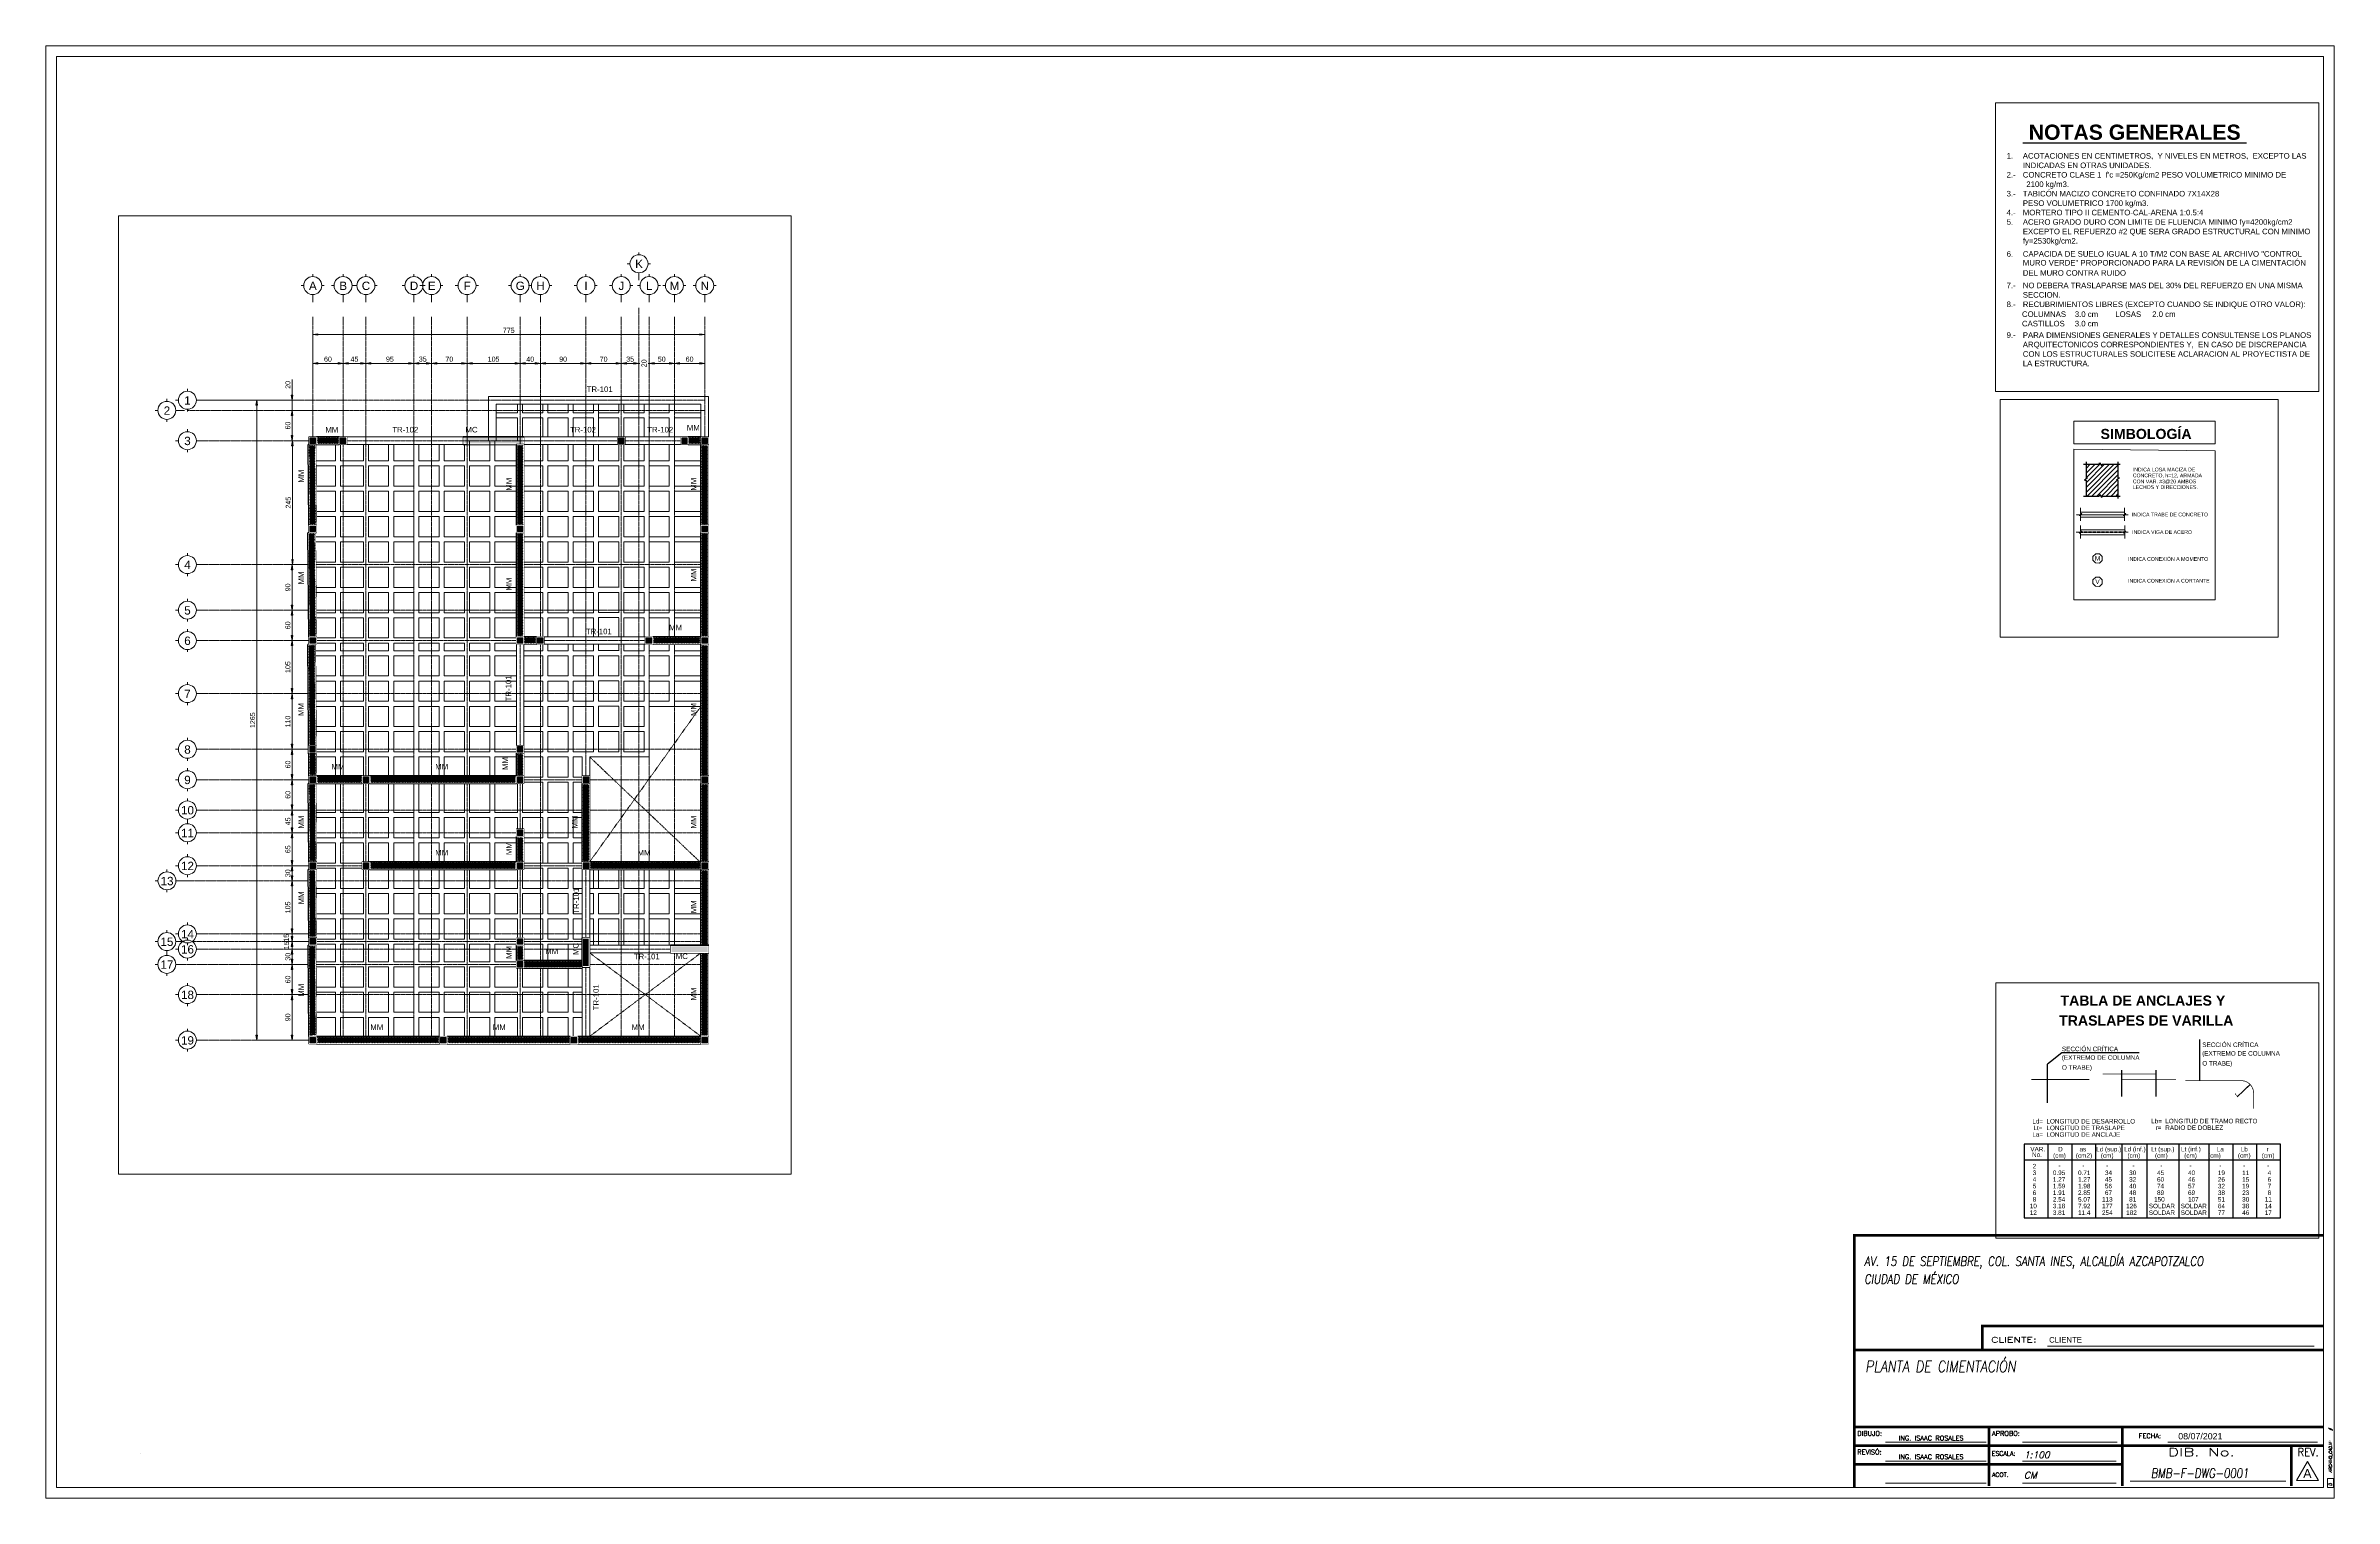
# Paper-space layout 'D_HORIZONTAL' of a CAD drawing. Header units: metres. Extents: x 0 to 905, y 0 to 574.
# The model-space entities are those that its viewports show. They can reach past a viewport. Long polylines and large blocks are cut down to what shows.
import ezdxf
from ezdxf.enums import TextEntityAlignment as Align

# ---------------------------------------------------------------- set-up
doc = ezdxf.new("R2010")
doc.units = ezdxf.units.M
doc.set_wipeout_variables(frame=1)
doc.header["$PDMODE"] = 35
for name, pattern in [('CENTER', [2, 1.25, -0.25, 0.25, -0.25]), ('CENTER2', [1.125, 0.75, -0.125, 0.125, -0.125]), ('HIDDEN', [9.525, 6.35, -3.175])]:
    doc.linetypes.add(name, pattern=pattern)
for name, color, linetype, lineweight in [('.S-Castillos', 1, 'Continuous', 5), ('.S-CentLines', 251, 'CENTER2', 5), ('.S-Concreto', 15, 'Continuous', 20), ('.S-Cotas', 11, 'Continuous', 15), ('.S-Dimensiones', 11, 'Continuous', 15), ('.S-Ejes', 251, 'CENTER2', 5), ('.S-Hatch', 251, 'Continuous', 5), ('.S-Muros', 1, 'Continuous', 30), ('.S-Nervaduras', 86, 'Continuous', 13), ('.S-Ocultas', 2, 'HIDDEN', 5), ('.S-Secundarias', 6, 'Continuous', 13), ('.S-Textos', 5, 'Continuous', 15), ('.S-Vacios', 6, 'HIDDEN', 5), ('.S-Vigas_Acero', 5, 'Continuous', 20), ('.S-Vigas_Concreto', 2, 'Continuous', 20)]:
    doc.layers.add(name, color=color, linetype=linetype, lineweight=lineweight)
doc.layers.add('.S-Viewport', color=7, linetype='Continuous', plot=False)
doc.styles.add('General', font='arial.ttf')
doc.styles.add('ROMAND', font='romand.shx', dxfattribs={"width": 0.8, "oblique": 8})
doc.styles.add('Texto_Minimo', font='arial.ttf', dxfattribs={"height": 1.8})
doc.styles.add('Titulos', font='', dxfattribs={"height": 6})
doc.styles.get('Titulos').set_extended_font_data('Arial', bold=True)
doc.dimstyles.new('Generales', dxfattribs={"dimscale": 0, "dimtxt": 2, "dimasz": 2, "dimexe": 1.25, "dimexo": 0.625, "dimtad": 1, "dimdec": 0, "dimlfac": 100, "dimzin": 1, "dimdsep": 46, "dimtxsty": 'General', "dimblk": 'FLECHA', "dimcen": 2, "dimclrd": 11, "dimclre": 11, "dimclrt": 5, "dimadec": 0, "dimazin": 0, "dimtfac": 1, "dimtdec": 0, "dimtmove": 0, "dimatfit": 3, "dimfxl": 1, "dimlwd": 13, "dimlwe": 13, "dimarcsym": 0})
doc.dimstyles.new('Generales_Minimo', dxfattribs={"dimscale": 0, "dimtxt": 1.8, "dimasz": 1.8, "dimexe": 1.25, "dimexo": 0.625, "dimtad": 1, "dimdec": 0, "dimlfac": 100, "dimzin": 1, "dimdsep": 46, "dimtxsty": 'Texto_Minimo', "dimblk": 'FLECHA', "dimcen": 2, "dimclrd": 11, "dimclre": 11, "dimclrt": 5, "dimadec": 0, "dimazin": 0, "dimtfac": 1, "dimtdec": 0, "dimtmove": 0, "dimatfit": 3, "dimfxl": 1, "dimlwd": 13, "dimlwe": 13, "dimarcsym": 0})

# ---------------------------------------------------------------- blocks, each defined once
blk = doc.blocks.new('DIR')
at = {"lineweight": 0, "style": 'ROMAND', "oblique": 8, "width": 0.8}
for s, p in [('AV. 15 DE SEPTIEMBRE, COL. SANTA INES, ALCALDÍA AZCAPOTZALCO', (40.997, 5.615)), ('CIUDAD DE MÉXICO', (40.997, 5.223))]:
    blk.add_text(s, height=0.20368, dxfattribs=at).set_placement(p)
blk = doc.blocks.new('FLECHA')
at = {"linetype": 'Continuous'}
blk.add_hatch(color=5, dxfattribs=at).paths.add_polyline_path([(0, 0), (-1, 0.162), (-1, -0.157)])
at = {"color": 5, "linetype": 'Continuous'}
blk.add_line((-1, 0.162), (-1, -0.157), dxfattribs=at)
blk.add_lwpolyline([(-1, 0.162), (0, 0), (-1, -0.157)], dxfattribs=at)
blk = doc.blocks.new('*D30')
at = {"color": 11, "linetype": 'Continuous', "lineweight": 13, "transparency": 16777216}
blk.add_line((95.79, -51.58), (100.86, -46.74), dxfattribs=at)
at = {"layer": 'Defpoints', "color": 0, "transparency": 16777216}
for p in [(100.96, -46.65), (97.42, -50.03)]:
    blk.add_point(p, dxfattribs=at)
at = {"color": 11, "lineweight": 13, "transparency": 16777216, "xscale": 0.135, "yscale": 0.135, "zscale": 0.135, "rotation": 43.67078433322473}
blk.add_blockref('FLECHA', (100.96, -46.65), dxfattribs=at)
at = {"color": 5, "transparency": 16777216, "insert": (95.43, -50.62), "char_height": 1.8, "attachment_point": 5, "rotation": 43.67078, "style": 'Texto_Minimo'}
blk.add_mtext('r', dxfattribs=at)
blk = doc.blocks.new('SIM017')
at = {"linetype": 'Continuous'}
blk.add_lwpolyline([(-1.01, 0), (-0.19, 0, 0.414214), (-0.15, 0.05), (-0.15, 0.2), (0, 0), (0.15, -0.2), (0.15, -0.05, -0.414214), (0.19, 0), (0.99, 0)], format="xyb", dxfattribs=at)
blk = doc.blocks.new('REALEASES')
blk.add_lwpolyline([(1.79, -0.77), (1.81, 0.72), (0.77, 1.79), (-0.72, 1.81), (-1.79, 0.77), (-1.81, -0.72), (-0.77, -1.79), (0.72, -1.81)], close=True)
at = {"style": 'Texto_Minimo'}
blk.add_attdef('RELEASES', text='', height=1.8, dxfattribs=at).set_placement((0, 0), align=Align.MIDDLE_CENTER)
blk = doc.blocks.new('*U33')
for p, q in [((-3.56, 0), (-4.63, 0)), ((0, 4.5), (0, 3.56)), ((4.5, 0), (3.56, 0)), ((0, -3.56), (0, -6.52))]:
    blk.add_line(p, q)
blk.add_circle((0, 0), 3.56)
at = {"color": 1, "style": 'General'}
blk.add_attdef('EJE', text='', height=3.3, dxfattribs=at).set_placement((0.04, -0.09), align=Align.MIDDLE_CENTER)
blk = doc.blocks.new('*U34')
for p, q in [((-3.56, 0), (-4.63, 0)), ((0, 4.5), (0, 3.56)), ((4.5, 0), (3.56, 0)), ((4.03, 0), (6.98, 0)), ((0, -4.5), (0, -3.56))]:
    blk.add_line(p, q)
blk.add_circle((0, 0), 3.56)
at = {"color": 1, "style": 'General'}
blk.add_attdef('EJE', text='', height=3.3, dxfattribs=at).set_placement((0.04, -0.09), align=Align.MIDDLE_CENTER)
blk = doc.blocks.new('*D35')
at = {"layer": '.S-Dimensiones', "color": 11, "linetype": 'Continuous', "lineweight": 13, "transparency": 16777216}
for p, q in [((1.364, 14.012), (1.364, 14.324)), ((1.464, 14.261), (1.864, 14.261)), ((1.964, 14.012), (1.964, 14.324))]:
    blk.add_line(p, q, dxfattribs=at)
at = {"layer": 'Defpoints', "color": 0, "transparency": 16777216}
for p in [(1.964, 14.261), (1.364, 13.981), (1.964, 13.981)]:
    blk.add_point(p, dxfattribs=at)
at = {"layer": '.S-Dimensiones', "color": 11, "lineweight": 13, "transparency": 16777216, "xscale": 0.1, "yscale": 0.1, "zscale": 0.1, "rotation": 180}
blk.add_blockref('FLECHA', (1.364, 14.261), dxfattribs=at)
at = {"layer": '.S-Dimensiones', "color": 11, "lineweight": 13, "transparency": 16777216, "xscale": 0.1, "yscale": 0.1, "zscale": 0.1}
blk.add_blockref('FLECHA', (1.964, 14.261), dxfattribs=at)
at = {"layer": '.S-Dimensiones', "color": 5, "transparency": 16777216, "insert": (1.664, 14.343), "char_height": 0.1, "attachment_point": 5, "style": 'General'}
blk.add_mtext('60', dxfattribs=at)
blk = doc.blocks.new('*D36')
at = {"layer": '.S-Dimensiones', "color": 11, "linetype": 'Continuous', "lineweight": 13, "transparency": 16777216}
for p, q in [((1.964, 14.012), (1.964, 14.324)), ((2.064, 14.261), (2.314, 14.261)), ((2.414, 14.013), (2.414, 14.324))]:
    blk.add_line(p, q, dxfattribs=at)
at = {"layer": 'Defpoints', "color": 0, "transparency": 16777216}
for p in [(2.414, 14.261), (1.964, 13.981), (2.414, 13.982)]:
    blk.add_point(p, dxfattribs=at)
at = {"layer": '.S-Dimensiones', "color": 11, "lineweight": 13, "transparency": 16777216, "xscale": 0.1, "yscale": 0.1, "zscale": 0.1, "rotation": 180}
blk.add_blockref('FLECHA', (1.964, 14.261), dxfattribs=at)
at = {"layer": '.S-Dimensiones', "color": 11, "lineweight": 13, "transparency": 16777216, "xscale": 0.1, "yscale": 0.1, "zscale": 0.1}
blk.add_blockref('FLECHA', (2.414, 14.261), dxfattribs=at)
at = {"layer": '.S-Dimensiones', "color": 5, "transparency": 16777216, "insert": (2.189, 14.343), "char_height": 0.1, "attachment_point": 5, "style": 'General'}
blk.add_mtext('45', dxfattribs=at)
blk = doc.blocks.new('*D37')
at = {"layer": '.S-Dimensiones', "color": 11, "linetype": 'Continuous', "lineweight": 13, "transparency": 16777216}
for p, q in [((2.414, 14.013), (2.414, 14.324)), ((2.514, 14.261), (3.264, 14.261)), ((3.364, 14.016), (3.364, 14.324))]:
    blk.add_line(p, q, dxfattribs=at)
at = {"layer": 'Defpoints', "color": 0, "transparency": 16777216}
for p in [(3.364, 14.261), (2.414, 13.982), (3.364, 13.985)]:
    blk.add_point(p, dxfattribs=at)
at = {"layer": '.S-Dimensiones', "color": 11, "lineweight": 13, "transparency": 16777216, "xscale": 0.1, "yscale": 0.1, "zscale": 0.1, "rotation": 180}
blk.add_blockref('FLECHA', (2.414, 14.261), dxfattribs=at)
at = {"layer": '.S-Dimensiones', "color": 11, "lineweight": 13, "transparency": 16777216, "xscale": 0.1, "yscale": 0.1, "zscale": 0.1}
blk.add_blockref('FLECHA', (3.364, 14.261), dxfattribs=at)
at = {"layer": '.S-Dimensiones', "color": 5, "transparency": 16777216, "insert": (2.889, 14.343), "char_height": 0.1, "attachment_point": 5, "style": 'General'}
blk.add_mtext('95', dxfattribs=at)
blk = doc.blocks.new('*D38')
at = {"layer": '.S-Dimensiones', "color": 11, "linetype": 'Continuous', "lineweight": 13, "transparency": 16777216}
for p, q in [((3.364, 14.016), (3.364, 14.324)), ((3.464, 14.261), (3.614, 14.261)), ((3.714, 14.022), (3.714, 14.324))]:
    blk.add_line(p, q, dxfattribs=at)
at = {"layer": 'Defpoints', "color": 0, "transparency": 16777216}
for p in [(3.714, 14.261), (3.364, 13.985), (3.714, 13.991)]:
    blk.add_point(p, dxfattribs=at)
at = {"layer": '.S-Dimensiones', "color": 11, "lineweight": 13, "transparency": 16777216, "xscale": 0.1, "yscale": 0.1, "zscale": 0.1, "rotation": 180}
blk.add_blockref('FLECHA', (3.364, 14.261), dxfattribs=at)
at = {"layer": '.S-Dimensiones', "color": 11, "lineweight": 13, "transparency": 16777216, "xscale": 0.1, "yscale": 0.1, "zscale": 0.1}
blk.add_blockref('FLECHA', (3.714, 14.261), dxfattribs=at)
at = {"layer": '.S-Dimensiones', "color": 5, "transparency": 16777216, "insert": (3.539, 14.344), "char_height": 0.1, "attachment_point": 5, "style": 'General'}
blk.add_mtext('35', dxfattribs=at)
blk = doc.blocks.new('*D39')
at = {"layer": '.S-Dimensiones', "color": 11, "linetype": 'Continuous', "lineweight": 13, "transparency": 16777216}
for p, q in [((3.714, 14.022), (3.714, 14.324)), ((3.814, 14.261), (4.314, 14.261)), ((4.414, 14.031), (4.414, 14.324))]:
    blk.add_line(p, q, dxfattribs=at)
at = {"layer": 'Defpoints', "color": 0, "transparency": 16777216}
for p in [(4.414, 14.261), (3.714, 13.991), (4.414, 14)]:
    blk.add_point(p, dxfattribs=at)
at = {"layer": '.S-Dimensiones', "color": 11, "lineweight": 13, "transparency": 16777216, "xscale": 0.1, "yscale": 0.1, "zscale": 0.1, "rotation": 180}
blk.add_blockref('FLECHA', (3.714, 14.261), dxfattribs=at)
at = {"layer": '.S-Dimensiones', "color": 11, "lineweight": 13, "transparency": 16777216, "xscale": 0.1, "yscale": 0.1, "zscale": 0.1}
blk.add_blockref('FLECHA', (4.414, 14.261), dxfattribs=at)
at = {"layer": '.S-Dimensiones', "color": 5, "transparency": 16777216, "insert": (4.064, 14.343), "char_height": 0.1, "attachment_point": 5, "style": 'General'}
blk.add_mtext('70', dxfattribs=at)
blk = doc.blocks.new('*D40')
at = {"layer": '.S-Dimensiones', "color": 11, "linetype": 'Continuous', "lineweight": 13, "transparency": 16777216}
for p, q in [((4.414, 14.031), (4.414, 14.324)), ((4.514, 14.261), (5.364, 14.261)), ((5.464, 14.031), (5.464, 14.324))]:
    blk.add_line(p, q, dxfattribs=at)
at = {"layer": 'Defpoints', "color": 0, "transparency": 16777216}
for p in [(5.464, 14.261), (4.414, 14), (5.464, 14)]:
    blk.add_point(p, dxfattribs=at)
at = {"layer": '.S-Dimensiones', "color": 11, "lineweight": 13, "transparency": 16777216, "xscale": 0.1, "yscale": 0.1, "zscale": 0.1, "rotation": 180}
blk.add_blockref('FLECHA', (4.414, 14.261), dxfattribs=at)
at = {"layer": '.S-Dimensiones', "color": 11, "lineweight": 13, "transparency": 16777216, "xscale": 0.1, "yscale": 0.1, "zscale": 0.1}
blk.add_blockref('FLECHA', (5.464, 14.261), dxfattribs=at)
at = {"layer": '.S-Dimensiones', "color": 5, "transparency": 16777216, "insert": (4.939, 14.343), "char_height": 0.1, "attachment_point": 5, "style": 'General'}
blk.add_mtext('105', dxfattribs=at)
blk = doc.blocks.new('*D41')
at = {"layer": '.S-Dimensiones', "color": 11, "linetype": 'Continuous', "lineweight": 13, "transparency": 16777216}
for p, q in [((5.464, 14.031), (5.464, 14.324)), ((5.564, 14.261), (5.764, 14.261)), ((5.864, 14.037), (5.864, 14.324))]:
    blk.add_line(p, q, dxfattribs=at)
at = {"layer": 'Defpoints', "color": 0, "transparency": 16777216}
for p in [(5.864, 14.261), (5.464, 14), (5.864, 14.006)]:
    blk.add_point(p, dxfattribs=at)
at = {"layer": '.S-Dimensiones', "color": 11, "lineweight": 13, "transparency": 16777216, "xscale": 0.1, "yscale": 0.1, "zscale": 0.1, "rotation": 180}
blk.add_blockref('FLECHA', (5.464, 14.261), dxfattribs=at)
at = {"layer": '.S-Dimensiones', "color": 11, "lineweight": 13, "transparency": 16777216, "xscale": 0.1, "yscale": 0.1, "zscale": 0.1}
blk.add_blockref('FLECHA', (5.864, 14.261), dxfattribs=at)
at = {"layer": '.S-Dimensiones', "color": 5, "transparency": 16777216, "insert": (5.664, 14.343), "char_height": 0.1, "attachment_point": 5, "style": 'General'}
blk.add_mtext('40', dxfattribs=at)
blk = doc.blocks.new('*D42')
at = {"layer": '.S-Dimensiones', "color": 11, "linetype": 'Continuous', "lineweight": 13, "transparency": 16777216}
for p, q in [((5.864, 14.037), (5.864, 14.324)), ((5.964, 14.261), (6.664, 14.261)), ((6.764, 14.046), (6.764, 14.324))]:
    blk.add_line(p, q, dxfattribs=at)
at = {"layer": 'Defpoints', "color": 0, "transparency": 16777216}
for p in [(6.764, 14.261), (5.864, 14.006), (6.764, 14.015)]:
    blk.add_point(p, dxfattribs=at)
at = {"layer": '.S-Dimensiones', "color": 11, "lineweight": 13, "transparency": 16777216, "xscale": 0.1, "yscale": 0.1, "zscale": 0.1, "rotation": 180}
blk.add_blockref('FLECHA', (5.864, 14.261), dxfattribs=at)
at = {"layer": '.S-Dimensiones', "color": 11, "lineweight": 13, "transparency": 16777216, "xscale": 0.1, "yscale": 0.1, "zscale": 0.1}
blk.add_blockref('FLECHA', (6.764, 14.261), dxfattribs=at)
at = {"layer": '.S-Dimensiones', "color": 5, "transparency": 16777216, "insert": (6.314, 14.343), "char_height": 0.1, "attachment_point": 5, "style": 'General'}
blk.add_mtext('90', dxfattribs=at)
blk = doc.blocks.new('*D43')
at = {"layer": '.S-Dimensiones', "color": 11, "linetype": 'Continuous', "lineweight": 13, "transparency": 16777216}
for p, q in [((6.764, 14.046), (6.764, 14.324)), ((6.864, 14.261), (7.364, 14.261)), ((7.464, 14), (7.464, 14.324))]:
    blk.add_line(p, q, dxfattribs=at)
at = {"layer": 'Defpoints', "color": 0, "transparency": 16777216}
for p in [(7.464, 14.261), (6.764, 14.015), (7.464, 13.969)]:
    blk.add_point(p, dxfattribs=at)
at = {"layer": '.S-Dimensiones', "color": 11, "lineweight": 13, "transparency": 16777216, "xscale": 0.1, "yscale": 0.1, "zscale": 0.1, "rotation": 180}
blk.add_blockref('FLECHA', (6.764, 14.261), dxfattribs=at)
at = {"layer": '.S-Dimensiones', "color": 11, "lineweight": 13, "transparency": 16777216, "xscale": 0.1, "yscale": 0.1, "zscale": 0.1}
blk.add_blockref('FLECHA', (7.464, 14.261), dxfattribs=at)
at = {"layer": '.S-Dimensiones', "color": 5, "transparency": 16777216, "insert": (7.114, 14.343), "char_height": 0.1, "attachment_point": 5, "style": 'General'}
blk.add_mtext('70', dxfattribs=at)
blk = doc.blocks.new('*D44')
at = {"layer": '.S-Dimensiones', "color": 11, "linetype": 'Continuous', "lineweight": 13, "transparency": 16777216}
for p, q in [((7.464, 14), (7.464, 14.324)), ((7.564, 14.261), (7.714, 14.261)), ((7.814, 14), (7.814, 14.324))]:
    blk.add_line(p, q, dxfattribs=at)
at = {"layer": 'Defpoints', "color": 0, "transparency": 16777216}
for p in [(7.814, 14.261), (7.464, 13.969), (7.814, 13.969)]:
    blk.add_point(p, dxfattribs=at)
at = {"layer": '.S-Dimensiones', "color": 11, "lineweight": 13, "transparency": 16777216, "xscale": 0.1, "yscale": 0.1, "zscale": 0.1, "rotation": 180}
blk.add_blockref('FLECHA', (7.464, 14.261), dxfattribs=at)
at = {"layer": '.S-Dimensiones', "color": 11, "lineweight": 13, "transparency": 16777216, "xscale": 0.1, "yscale": 0.1, "zscale": 0.1}
blk.add_blockref('FLECHA', (7.814, 14.261), dxfattribs=at)
at = {"layer": '.S-Dimensiones', "color": 5, "transparency": 16777216, "insert": (7.639, 14.344), "char_height": 0.1, "attachment_point": 5, "style": 'General'}
blk.add_mtext('35', dxfattribs=at)
blk = doc.blocks.new('*D45')
at = {"layer": '.S-Dimensiones', "color": 11, "linetype": 'Continuous', "lineweight": 13, "transparency": 16777216}
for p, q in [((7.714, 14.261), (7.614, 14.261)), ((7.814, 14), (7.814, 14.324)), ((7.814, 14.261), (7.832, 14.261)), ((8.014, 14.261), (7.996, 14.261)), ((8.014, 14), (8.014, 14.324)), ((8.114, 14.261), (8.214, 14.261))]:
    blk.add_line(p, q, dxfattribs=at)
at = {"layer": 'Defpoints', "color": 0, "transparency": 16777216}
for p in [(8.014, 14.261), (7.814, 13.969), (8.014, 13.969)]:
    blk.add_point(p, dxfattribs=at)
at = {"layer": '.S-Dimensiones', "color": 11, "lineweight": 13, "transparency": 16777216, "xscale": 0.1, "yscale": 0.1, "zscale": 0.1}
blk.add_blockref('FLECHA', (7.814, 14.261), dxfattribs=at)
at = {"layer": '.S-Dimensiones', "color": 11, "lineweight": 13, "transparency": 16777216, "xscale": 0.1, "yscale": 0.1, "zscale": 0.1, "rotation": 180}
blk.add_blockref('FLECHA', (8.014, 14.261), dxfattribs=at)
at = {"layer": '.S-Dimensiones', "color": 5, "transparency": 16777216, "insert": (7.914, 14.261), "char_height": 0.1, "attachment_point": 5, "rotation": 90, "style": 'General'}
blk.add_mtext('20', dxfattribs=at)
blk = doc.blocks.new('*D46')
at = {"layer": '.S-Dimensiones', "color": 11, "linetype": 'Continuous', "lineweight": 13, "transparency": 16777216}
for p, q in [((8.014, 14), (8.014, 14.324)), ((8.114, 14.261), (8.414, 14.261)), ((8.514, 14.046), (8.514, 14.324))]:
    blk.add_line(p, q, dxfattribs=at)
at = {"layer": 'Defpoints', "color": 0, "transparency": 16777216}
for p in [(8.514, 14.261), (8.014, 13.969), (8.514, 14.015)]:
    blk.add_point(p, dxfattribs=at)
at = {"layer": '.S-Dimensiones', "color": 11, "lineweight": 13, "transparency": 16777216, "xscale": 0.1, "yscale": 0.1, "zscale": 0.1, "rotation": 180}
blk.add_blockref('FLECHA', (8.014, 14.261), dxfattribs=at)
at = {"layer": '.S-Dimensiones', "color": 11, "lineweight": 13, "transparency": 16777216, "xscale": 0.1, "yscale": 0.1, "zscale": 0.1}
blk.add_blockref('FLECHA', (8.514, 14.261), dxfattribs=at)
at = {"layer": '.S-Dimensiones', "color": 5, "transparency": 16777216, "insert": (8.264, 14.343), "char_height": 0.1, "attachment_point": 5, "style": 'General'}
blk.add_mtext('50', dxfattribs=at)
blk = doc.blocks.new('*D47')
at = {"layer": '.S-Dimensiones', "color": 11, "linetype": 'Continuous', "lineweight": 13, "transparency": 16777216}
for p, q in [((8.514, 14.046), (8.514, 14.324)), ((8.614, 14.261), (9.014, 14.261)), ((9.114, 14.028), (9.114, 14.324))]:
    blk.add_line(p, q, dxfattribs=at)
at = {"layer": 'Defpoints', "color": 0, "transparency": 16777216}
for p in [(9.114, 14.261), (8.514, 14.015), (9.114, 13.997)]:
    blk.add_point(p, dxfattribs=at)
at = {"layer": '.S-Dimensiones', "color": 11, "lineweight": 13, "transparency": 16777216, "xscale": 0.1, "yscale": 0.1, "zscale": 0.1, "rotation": 180}
blk.add_blockref('FLECHA', (8.514, 14.261), dxfattribs=at)
at = {"layer": '.S-Dimensiones', "color": 11, "lineweight": 13, "transparency": 16777216, "xscale": 0.1, "yscale": 0.1, "zscale": 0.1}
blk.add_blockref('FLECHA', (9.114, 14.261), dxfattribs=at)
at = {"layer": '.S-Dimensiones', "color": 5, "transparency": 16777216, "insert": (8.814, 14.343), "char_height": 0.1, "attachment_point": 5, "style": 'General'}
blk.add_mtext('60', dxfattribs=at)
blk = doc.blocks.new('*D48')
at = {"layer": '.S-Dimensiones', "color": 11, "linetype": 'Continuous', "lineweight": 13, "transparency": 16777216}
for p, q in [((1.364, 13.8), (1.364, 14.893)), ((1.464, 14.831), (9.014, 14.831)), ((9.114, 13.8), (9.114, 14.893))]:
    blk.add_line(p, q, dxfattribs=at)
at = {"layer": 'Defpoints', "color": 0, "transparency": 16777216}
for p in [(9.114, 14.831), (1.364, 13.769), (9.114, 13.769)]:
    blk.add_point(p, dxfattribs=at)
at = {"layer": '.S-Dimensiones', "color": 11, "lineweight": 13, "transparency": 16777216, "xscale": 0.1, "yscale": 0.1, "zscale": 0.1, "rotation": 180}
blk.add_blockref('FLECHA', (1.364, 14.831), dxfattribs=at)
at = {"layer": '.S-Dimensiones', "color": 11, "lineweight": 13, "transparency": 16777216, "xscale": 0.1, "yscale": 0.1, "zscale": 0.1}
blk.add_blockref('FLECHA', (9.114, 14.831), dxfattribs=at)
at = {"layer": '.S-Dimensiones', "color": 5, "transparency": 16777216, "insert": (5.239, 14.913), "char_height": 0.1, "attachment_point": 5, "style": 'General'}
blk.add_mtext('775', dxfattribs=at)
blk = doc.blocks.new('*D49')
at = {"layer": '.S-Dimensiones', "color": 11, "linetype": 'Continuous', "lineweight": 13, "transparency": 16777216}
for p, q in [((1.333, 13.332), (0.892, 13.332)), ((0.955, 13.232), (0.955, 12.832)), ((1.333, 12.732), (0.892, 12.732))]:
    blk.add_line(p, q, dxfattribs=at)
at = {"layer": 'Defpoints', "color": 0, "transparency": 16777216}
for p in [(1.364, 13.332), (0.955, 12.732), (1.364, 12.732)]:
    blk.add_point(p, dxfattribs=at)
at = {"layer": '.S-Dimensiones', "color": 11, "lineweight": 13, "transparency": 16777216, "xscale": 0.1, "yscale": 0.1, "zscale": 0.1}
for p, rotation in [((0.955, 13.332), 90), ((0.955, 12.732), 270)]:
    blk.add_blockref('FLECHA', p, dxfattribs=dict(at, rotation=rotation))
at = {"layer": '.S-Dimensiones', "color": 5, "transparency": 16777216, "insert": (0.872, 13.032), "char_height": 0.1, "attachment_point": 5, "rotation": 90, "style": 'General'}
blk.add_mtext('60', dxfattribs=at)
blk = doc.blocks.new('*D50')
at = {"layer": '.S-Dimensiones', "color": 11, "linetype": 'Continuous', "lineweight": 13, "transparency": 16777216}
for p, q in [((1.333, 12.732), (0.9, 12.732)), ((0.963, 12.632), (0.963, 10.382)), ((1.333, 10.282), (0.9, 10.282))]:
    blk.add_line(p, q, dxfattribs=at)
at = {"layer": 'Defpoints', "color": 0, "transparency": 16777216}
for p in [(1.364, 12.732), (0.963, 10.282), (1.364, 10.282)]:
    blk.add_point(p, dxfattribs=at)
at = {"layer": '.S-Dimensiones', "color": 11, "lineweight": 13, "transparency": 16777216, "xscale": 0.1, "yscale": 0.1, "zscale": 0.1}
for p, rotation in [((0.963, 12.732), 90), ((0.963, 10.282), 270)]:
    blk.add_blockref('FLECHA', p, dxfattribs=dict(at, rotation=rotation))
at = {"layer": '.S-Dimensiones', "color": 5, "transparency": 16777216, "insert": (0.88, 11.507), "char_height": 0.1, "attachment_point": 5, "rotation": 90, "style": 'General'}
blk.add_mtext('245', dxfattribs=at)
blk = doc.blocks.new('*D51')
at = {"layer": '.S-Dimensiones', "color": 11, "linetype": 'Continuous', "lineweight": 13, "transparency": 16777216}
for p, q in [((1.333, 10.282), (0.892, 10.282)), ((0.955, 10.182), (0.955, 9.482)), ((1.333, 9.382), (0.892, 9.382))]:
    blk.add_line(p, q, dxfattribs=at)
at = {"layer": 'Defpoints', "color": 0, "transparency": 16777216}
for p in [(1.364, 10.282), (0.955, 9.382), (1.364, 9.382)]:
    blk.add_point(p, dxfattribs=at)
at = {"layer": '.S-Dimensiones', "color": 11, "lineweight": 13, "transparency": 16777216, "xscale": 0.1, "yscale": 0.1, "zscale": 0.1}
for p, rotation in [((0.955, 10.282), 90), ((0.955, 9.382), 270)]:
    blk.add_blockref('FLECHA', p, dxfattribs=dict(at, rotation=rotation))
at = {"layer": '.S-Dimensiones', "color": 5, "transparency": 16777216, "insert": (0.872, 9.832), "char_height": 0.1, "attachment_point": 5, "rotation": 90, "style": 'General'}
blk.add_mtext('90', dxfattribs=at)
blk = doc.blocks.new('*D52')
at = {"layer": '.S-Dimensiones', "color": 11, "linetype": 'Continuous', "lineweight": 13, "transparency": 16777216}
for p, q in [((1.333, 9.382), (0.892, 9.382)), ((0.955, 9.282), (0.955, 8.882)), ((1.333, 8.782), (0.892, 8.782))]:
    blk.add_line(p, q, dxfattribs=at)
at = {"layer": 'Defpoints', "color": 0, "transparency": 16777216}
for p in [(1.364, 9.382), (0.955, 8.782), (1.364, 8.782)]:
    blk.add_point(p, dxfattribs=at)
at = {"layer": '.S-Dimensiones', "color": 11, "lineweight": 13, "transparency": 16777216, "xscale": 0.1, "yscale": 0.1, "zscale": 0.1}
for p, rotation in [((0.955, 9.382), 90), ((0.955, 8.782), 270)]:
    blk.add_blockref('FLECHA', p, dxfattribs=dict(at, rotation=rotation))
at = {"layer": '.S-Dimensiones', "color": 5, "transparency": 16777216, "insert": (0.872, 9.082), "char_height": 0.1, "attachment_point": 5, "rotation": 90, "style": 'General'}
blk.add_mtext('60', dxfattribs=at)
blk = doc.blocks.new('*D53')
at = {"layer": '.S-Dimensiones', "color": 11, "linetype": 'Continuous', "lineweight": 13, "transparency": 16777216}
for p, q in [((1.333, 8.782), (0.892, 8.782)), ((0.955, 8.682), (0.955, 7.832)), ((1.333, 7.732), (0.892, 7.732))]:
    blk.add_line(p, q, dxfattribs=at)
at = {"layer": 'Defpoints', "color": 0, "transparency": 16777216}
for p in [(1.364, 8.782), (0.955, 7.732), (1.364, 7.732)]:
    blk.add_point(p, dxfattribs=at)
at = {"layer": '.S-Dimensiones', "color": 11, "lineweight": 13, "transparency": 16777216, "xscale": 0.1, "yscale": 0.1, "zscale": 0.1}
for p, rotation in [((0.955, 8.782), 90), ((0.955, 7.732), 270)]:
    blk.add_blockref('FLECHA', p, dxfattribs=dict(at, rotation=rotation))
at = {"layer": '.S-Dimensiones', "color": 5, "transparency": 16777216, "insert": (0.872, 8.257), "char_height": 0.1, "attachment_point": 5, "rotation": 90, "style": 'General'}
blk.add_mtext('105', dxfattribs=at)
blk = doc.blocks.new('*D54')
at = {"layer": '.S-Dimensiones', "color": 11, "linetype": 'Continuous', "lineweight": 13, "transparency": 16777216}
for p, q in [((1.333, 7.732), (0.892, 7.732)), ((0.955, 7.632), (0.955, 6.732)), ((1.333, 6.632), (0.892, 6.632))]:
    blk.add_line(p, q, dxfattribs=at)
at = {"layer": 'Defpoints', "color": 0, "transparency": 16777216}
for p in [(1.364, 7.732), (0.955, 6.632), (1.364, 6.632)]:
    blk.add_point(p, dxfattribs=at)
at = {"layer": '.S-Dimensiones', "color": 11, "lineweight": 13, "transparency": 16777216, "xscale": 0.1, "yscale": 0.1, "zscale": 0.1}
for p, rotation in [((0.955, 7.732), 90), ((0.955, 6.632), 270)]:
    blk.add_blockref('FLECHA', p, dxfattribs=dict(at, rotation=rotation))
at = {"layer": '.S-Dimensiones', "color": 5, "transparency": 16777216, "insert": (0.872, 7.182), "char_height": 0.1, "attachment_point": 5, "rotation": 90, "style": 'General'}
blk.add_mtext('110', dxfattribs=at)
blk = doc.blocks.new('*D55')
at = {"layer": '.S-Dimensiones', "color": 11, "linetype": 'Continuous', "lineweight": 13, "transparency": 16777216}
for p, q in [((1.333, 6.632), (0.892, 6.632)), ((0.955, 6.532), (0.955, 6.131)), ((1.333, 6.031), (0.892, 6.031))]:
    blk.add_line(p, q, dxfattribs=at)
at = {"layer": 'Defpoints', "color": 0, "transparency": 16777216}
for p in [(1.364, 6.632), (0.955, 6.031), (1.364, 6.031)]:
    blk.add_point(p, dxfattribs=at)
at = {"layer": '.S-Dimensiones', "color": 11, "lineweight": 13, "transparency": 16777216, "xscale": 0.1, "yscale": 0.1, "zscale": 0.1}
for p, rotation in [((0.955, 6.632), 90), ((0.955, 6.031), 270)]:
    blk.add_blockref('FLECHA', p, dxfattribs=dict(at, rotation=rotation))
at = {"layer": '.S-Dimensiones', "color": 5, "transparency": 16777216, "insert": (0.872, 6.332), "char_height": 0.1, "attachment_point": 5, "rotation": 90, "style": 'General'}
blk.add_mtext('60', dxfattribs=at)
blk = doc.blocks.new('*D56')
at = {"layer": '.S-Dimensiones', "color": 11, "linetype": 'Continuous', "lineweight": 13, "transparency": 16777216}
for p, q in [((1.333, 6.031), (0.892, 6.031)), ((0.955, 5.931), (0.955, 5.532)), ((1.333, 5.432), (0.892, 5.432))]:
    blk.add_line(p, q, dxfattribs=at)
at = {"layer": 'Defpoints', "color": 0, "transparency": 16777216}
for p in [(1.364, 6.031), (0.955, 5.432), (1.364, 5.432)]:
    blk.add_point(p, dxfattribs=at)
at = {"layer": '.S-Dimensiones', "color": 11, "lineweight": 13, "transparency": 16777216, "xscale": 0.1, "yscale": 0.1, "zscale": 0.1}
for p, rotation in [((0.955, 6.031), 90), ((0.955, 5.432), 270)]:
    blk.add_blockref('FLECHA', p, dxfattribs=dict(at, rotation=rotation))
at = {"layer": '.S-Dimensiones', "color": 5, "transparency": 16777216, "insert": (0.872, 5.732), "char_height": 0.1, "attachment_point": 5, "rotation": 90, "style": 'General'}
blk.add_mtext('60', dxfattribs=at)
blk = doc.blocks.new('*D57')
at = {"layer": '.S-Dimensiones', "color": 11, "linetype": 'Continuous', "lineweight": 13, "transparency": 16777216}
for p, q in [((1.333, 5.432), (0.892, 5.432)), ((1.333, 4.982), (0.892, 4.982)), ((0.955, 5.332), (0.955, 5.082))]:
    blk.add_line(p, q, dxfattribs=at)
at = {"layer": 'Defpoints', "color": 0, "transparency": 16777216}
for p in [(1.364, 5.432), (0.955, 4.982), (1.364, 4.982)]:
    blk.add_point(p, dxfattribs=at)
at = {"layer": '.S-Dimensiones', "color": 11, "lineweight": 13, "transparency": 16777216, "xscale": 0.1, "yscale": 0.1, "zscale": 0.1}
for p, rotation in [((0.955, 5.432), 90), ((0.955, 4.982), 270)]:
    blk.add_blockref('FLECHA', p, dxfattribs=dict(at, rotation=rotation))
at = {"layer": '.S-Dimensiones', "color": 5, "transparency": 16777216, "insert": (0.873, 5.207), "char_height": 0.1, "attachment_point": 5, "rotation": 90, "style": 'General'}
blk.add_mtext('45', dxfattribs=at)
blk = doc.blocks.new('*D58')
at = {"layer": '.S-Dimensiones', "color": 11, "linetype": 'Continuous', "lineweight": 13, "transparency": 16777216}
for p, q in [((1.333, 4.982), (0.892, 4.982)), ((0.955, 4.882), (0.955, 4.431)), ((1.333, 4.331), (0.892, 4.331))]:
    blk.add_line(p, q, dxfattribs=at)
at = {"layer": 'Defpoints', "color": 0, "transparency": 16777216}
for p in [(1.364, 4.982), (0.955, 4.331), (1.364, 4.331)]:
    blk.add_point(p, dxfattribs=at)
at = {"layer": '.S-Dimensiones', "color": 11, "lineweight": 13, "transparency": 16777216, "xscale": 0.1, "yscale": 0.1, "zscale": 0.1}
for p, rotation in [((0.955, 4.982), 90), ((0.955, 4.331), 270)]:
    blk.add_blockref('FLECHA', p, dxfattribs=dict(at, rotation=rotation))
at = {"layer": '.S-Dimensiones', "color": 5, "transparency": 16777216, "insert": (0.872, 4.657), "char_height": 0.1, "attachment_point": 5, "rotation": 90, "style": 'General'}
blk.add_mtext('65', dxfattribs=at)
blk = doc.blocks.new('*D59')
at = {"layer": '.S-Dimensiones', "color": 11, "linetype": 'Continuous', "lineweight": 13, "transparency": 16777216}
for p, q in [((1.333, 4.331), (0.892, 4.331)), ((0.955, 4.231), (0.955, 4.132)), ((1.333, 4.032), (0.892, 4.032))]:
    blk.add_line(p, q, dxfattribs=at)
at = {"layer": 'Defpoints', "color": 0, "transparency": 16777216}
for p in [(1.364, 4.331), (0.955, 4.032), (1.364, 4.032)]:
    blk.add_point(p, dxfattribs=at)
at = {"layer": '.S-Dimensiones', "color": 11, "lineweight": 13, "transparency": 16777216, "xscale": 0.1, "yscale": 0.1, "zscale": 0.1}
for p, rotation in [((0.955, 4.331), 90), ((0.955, 4.032), 270)]:
    blk.add_blockref('FLECHA', p, dxfattribs=dict(at, rotation=rotation))
at = {"layer": '.S-Dimensiones', "color": 5, "transparency": 16777216, "insert": (0.872, 4.182), "char_height": 0.1, "attachment_point": 5, "rotation": 90, "style": 'General'}
blk.add_mtext('30', dxfattribs=at)
blk = doc.blocks.new('*D60')
at = {"layer": '.S-Dimensiones', "color": 11, "linetype": 'Continuous', "lineweight": 13, "transparency": 16777216}
for p, q in [((1.333, 4.032), (0.892, 4.032)), ((0.955, 3.932), (0.955, 3.082)), ((1.333, 2.982), (0.892, 2.982))]:
    blk.add_line(p, q, dxfattribs=at)
at = {"layer": 'Defpoints', "color": 0, "transparency": 16777216}
for p in [(1.364, 4.032), (0.955, 2.982), (1.364, 2.982)]:
    blk.add_point(p, dxfattribs=at)
at = {"layer": '.S-Dimensiones', "color": 11, "lineweight": 13, "transparency": 16777216, "xscale": 0.1, "yscale": 0.1, "zscale": 0.1}
for p, rotation in [((0.955, 4.032), 90), ((0.955, 2.982), 270)]:
    blk.add_blockref('FLECHA', p, dxfattribs=dict(at, rotation=rotation))
at = {"layer": '.S-Dimensiones', "color": 5, "transparency": 16777216, "insert": (0.872, 3.507), "char_height": 0.1, "attachment_point": 5, "rotation": 90, "style": 'General'}
blk.add_mtext('105', dxfattribs=at)
blk = doc.blocks.new('*D61')
at = {"layer": '.S-Dimensiones', "color": 11, "linetype": 'Continuous', "lineweight": 13, "transparency": 16777216}
for p, q in [((0.955, 3.082), (0.955, 3.182)), ((1.333, 2.982), (0.892, 2.982)), ((1.333, 2.832), (0.892, 2.832)), ((0.955, 2.982), (0.955, 2.832)), ((0.955, 2.982), (0.955, 2.832)), ((0.955, 2.732), (0.955, 2.632))]:
    blk.add_line(p, q, dxfattribs=at)
at = {"layer": 'Defpoints', "color": 0, "transparency": 16777216}
for p in [(0.955, 2.832), (1.364, 2.982), (1.364, 2.832)]:
    blk.add_point(p, dxfattribs=at)
at = {"layer": '.S-Dimensiones', "color": 11, "lineweight": 13, "transparency": 16777216, "xscale": 0.1, "yscale": 0.1, "zscale": 0.1}
for p, rotation in [((0.955, 2.832), 90), ((0.955, 2.982), 270)]:
    blk.add_blockref('FLECHA', p, dxfattribs=dict(at, rotation=rotation))
at = {"layer": '.S-Dimensiones', "color": 5, "transparency": 16777216, "insert": (0.842, 2.907), "char_height": 0.1, "attachment_point": 5, "rotation": 90, "style": 'General'}
blk.add_mtext('15', dxfattribs=at)
blk = doc.blocks.new('*D62')
at = {"layer": '.S-Dimensiones', "color": 11, "linetype": 'Continuous', "lineweight": 13, "transparency": 16777216}
for p, q in [((1.333, 2.832), (0.892, 2.832)), ((0.955, 2.932), (0.955, 3.032)), ((0.955, 2.832), (0.955, 2.682)), ((0.955, 2.832), (0.955, 2.682)), ((1.333, 2.682), (0.892, 2.682)), ((0.955, 2.582), (0.955, 2.482))]:
    blk.add_line(p, q, dxfattribs=at)
at = {"layer": 'Defpoints', "color": 0, "transparency": 16777216}
for p in [(1.364, 2.832), (0.955, 2.682), (1.364, 2.682)]:
    blk.add_point(p, dxfattribs=at)
at = {"layer": '.S-Dimensiones', "color": 11, "lineweight": 13, "transparency": 16777216, "xscale": 0.1, "yscale": 0.1, "zscale": 0.1}
for p, rotation in [((0.955, 2.832), 270), ((0.955, 2.682), 90)]:
    blk.add_blockref('FLECHA', p, dxfattribs=dict(at, rotation=rotation))
at = {"layer": '.S-Dimensiones', "color": 5, "transparency": 16777216, "insert": (0.843, 2.757), "char_height": 0.1, "attachment_point": 5, "rotation": 90, "style": 'General'}
blk.add_mtext('15', dxfattribs=at)
blk = doc.blocks.new('*D63')
at = {"layer": '.S-Dimensiones', "color": 11, "linetype": 'Continuous', "lineweight": 13, "transparency": 16777216}
for p, q in [((1.333, 2.682), (0.892, 2.682)), ((1.333, 2.381), (0.892, 2.381)), ((0.955, 2.582), (0.955, 2.481))]:
    blk.add_line(p, q, dxfattribs=at)
at = {"layer": 'Defpoints', "color": 0, "transparency": 16777216}
for p in [(0.955, 2.381), (1.364, 2.682), (1.364, 2.381)]:
    blk.add_point(p, dxfattribs=at)
at = {"layer": '.S-Dimensiones', "color": 11, "lineweight": 13, "transparency": 16777216, "xscale": 0.1, "yscale": 0.1, "zscale": 0.1}
for p, rotation in [((0.955, 2.682), 90), ((0.955, 2.381), 270)]:
    blk.add_blockref('FLECHA', p, dxfattribs=dict(at, rotation=rotation))
at = {"layer": '.S-Dimensiones', "color": 5, "transparency": 16777216, "insert": (0.872, 2.532), "char_height": 0.1, "attachment_point": 5, "rotation": 90, "style": 'General'}
blk.add_mtext('30', dxfattribs=at)
blk = doc.blocks.new('*D64')
at = {"layer": '.S-Dimensiones', "color": 11, "linetype": 'Continuous', "lineweight": 13, "transparency": 16777216}
for p, q in [((1.333, 2.381), (0.892, 2.381)), ((0.955, 2.281), (0.955, 1.882)), ((1.333, 1.782), (0.892, 1.782))]:
    blk.add_line(p, q, dxfattribs=at)
at = {"layer": 'Defpoints', "color": 0, "transparency": 16777216}
for p in [(1.364, 2.381), (0.955, 1.782), (1.364, 1.782)]:
    blk.add_point(p, dxfattribs=at)
at = {"layer": '.S-Dimensiones', "color": 11, "lineweight": 13, "transparency": 16777216, "xscale": 0.1, "yscale": 0.1, "zscale": 0.1}
for p, rotation in [((0.955, 2.381), 90), ((0.955, 1.782), 270)]:
    blk.add_blockref('FLECHA', p, dxfattribs=dict(at, rotation=rotation))
at = {"layer": '.S-Dimensiones', "color": 5, "transparency": 16777216, "insert": (0.872, 2.082), "char_height": 0.1, "attachment_point": 5, "rotation": 90, "style": 'General'}
blk.add_mtext('60', dxfattribs=at)
blk = doc.blocks.new('*D65')
at = {"layer": '.S-Dimensiones', "color": 11, "linetype": 'Continuous', "lineweight": 13, "transparency": 16777216}
for p, q in [((1.333, 1.782), (0.892, 1.782)), ((0.955, 1.682), (0.955, 0.983)), ((1.333, 0.883), (0.892, 0.883))]:
    blk.add_line(p, q, dxfattribs=at)
at = {"layer": 'Defpoints', "color": 0, "transparency": 16777216}
for p in [(1.364, 1.782), (0.955, 0.883), (1.364, 0.883)]:
    blk.add_point(p, dxfattribs=at)
at = {"layer": '.S-Dimensiones', "color": 11, "lineweight": 13, "transparency": 16777216, "xscale": 0.1, "yscale": 0.1, "zscale": 0.1}
for p, rotation in [((0.955, 1.782), 90), ((0.955, 0.883), 270)]:
    blk.add_blockref('FLECHA', p, dxfattribs=dict(at, rotation=rotation))
at = {"layer": '.S-Dimensiones', "color": 5, "transparency": 16777216, "insert": (0.872, 1.333), "char_height": 0.1, "attachment_point": 5, "rotation": 90, "style": 'General'}
blk.add_mtext('90', dxfattribs=at)
blk = doc.blocks.new('*D66')
at = {"layer": '.S-Dimensiones', "color": 11, "linetype": 'Continuous', "lineweight": 13, "transparency": 16777216}
for p, q in [((0.923, 13.532), (0.194, 13.532)), ((0.256, 0.983), (0.256, 13.432)), ((0.923, 0.883), (0.194, 0.883))]:
    blk.add_line(p, q, dxfattribs=at)
at = {"layer": 'Defpoints', "color": 0, "transparency": 16777216}
for p in [(0.256, 13.532), (0.955, 13.532), (0.955, 0.883)]:
    blk.add_point(p, dxfattribs=at)
at = {"layer": '.S-Dimensiones', "color": 11, "lineweight": 13, "transparency": 16777216, "xscale": 0.1, "yscale": 0.1, "zscale": 0.1}
for p, rotation in [((0.256, 13.532), 90), ((0.256, 0.883), 270)]:
    blk.add_blockref('FLECHA', p, dxfattribs=dict(at, rotation=rotation))
at = {"layer": '.S-Dimensiones', "color": 5, "transparency": 16777216, "insert": (0.174, 7.208), "char_height": 0.1, "attachment_point": 5, "rotation": 90, "style": 'General'}
blk.add_mtext('1265', dxfattribs=at)
blk = doc.blocks.new('*D67')
at = {"layer": '.S-Dimensiones', "color": 11, "linetype": 'Continuous', "lineweight": 13, "transparency": 16777216}
for p, q in [((0.955, 13.632), (0.955, 13.94)), ((-0.906, 13.532), (1.017, 13.532)), ((1.333, 13.332), (0.892, 13.332)), ((0.955, 13.332), (0.955, 13.532)), ((0.955, 13.232), (0.955, 13.132))]:
    blk.add_line(p, q, dxfattribs=at)
at = {"layer": 'Defpoints', "color": 0, "transparency": 16777216}
for p in [(-0.937, 13.532), (0.955, 13.532), (1.364, 13.332)]:
    blk.add_point(p, dxfattribs=at)
at = {"layer": '.S-Dimensiones', "color": 11, "lineweight": 13, "transparency": 16777216, "xscale": 0.1, "yscale": 0.1, "zscale": 0.1}
for p, rotation in [((0.955, 13.532), 270), ((0.955, 13.332), 90)]:
    blk.add_blockref('FLECHA', p, dxfattribs=dict(at, rotation=rotation))
at = {"layer": '.S-Dimensiones', "color": 5, "transparency": 16777216, "insert": (0.872, 13.836), "char_height": 0.1, "attachment_point": 5, "rotation": 90, "style": 'General'}
blk.add_mtext('20', dxfattribs=at)
blk = doc.blocks.new('*U168')
blk.add_lwpolyline([(-0.075, -0.075), (-0.075, 0.075), (0.075, 0.075), (0.075, -0.075), (-0.075, -0.075)])
blk.add_wipeout([(-0.075, -0.075), (0.075, -0.075), (0.075, 0.075), (-0.075, 0.075)])
h = blk.add_hatch(color=256)
h.dxf.hatch_style = 1
h.paths.add_polyline_path([(-0.055, -0.055), (-0.055, 0.055), (0.055, 0.055), (0.055, -0.055)])
blk.add_lwpolyline([(-0.055, -0.055), (-0.055, 0.055), (0.055, 0.055), (0.055, -0.055)], close=True)
blk = doc.blocks.new('*U1092')
for points in [[(-0.5, -0.075), (1.933, -0.075), (1.933, 0.075), (-0.5, 0.075)], [(-0.48, -0.055), (1.913, -0.055), (1.913, 0.055), (-0.48, 0.055)]]:
    blk.add_lwpolyline(points, close=True)
blk.add_wipeout([(-0.5, -0.075), (1.933, -0.075), (1.933, 0.075), (-0.5, 0.075)])
at = {"linetype": 'ByBlock', "lineweight": 5}
h = blk.add_hatch(dxfattribs=at)
h.set_pattern_fill('ANSI37', color=2, scale=0.0069)
h.set_pattern_definition([(45, (1.4333, 8e-16), (-0.01549094, 0.01549094), []), (135, (1.4333, 8e-16), (-0.01549094, -0.01549094), [])])
h.paths.add_polyline_path([(1.913, -0.055), (1.913, 0.055), (-0.48, 0.055), (-0.48, -0.055)])
blk.add_line((-0.5, 0.075), (1.933, 0.075))
blk = doc.blocks.new('*U1093')
for points in [[(-0.5, -0.075), (1.933, -0.075), (1.933, 0.075), (-0.5, 0.075)], [(-0.48, -0.055), (1.913, -0.055), (1.913, 0.055), (-0.48, 0.055)]]:
    blk.add_lwpolyline(points, close=True)
blk.add_wipeout([(-0.5, -0.075), (1.933, -0.075), (1.933, 0.075), (-0.5, 0.075)])
at = {"linetype": 'ByBlock', "lineweight": 5}
h = blk.add_hatch(dxfattribs=at)
h.set_pattern_fill('ANSI37', color=2, scale=0.0069)
h.set_pattern_definition([(45, (1.4334, 8e-16), (-0.01549094, 0.01549094), []), (135, (1.4334, 8e-16), (-0.01549094, -0.01549094), [])])
h.paths.add_polyline_path([(1.913, -0.055), (1.913, 0.055), (-0.48, 0.055), (-0.48, -0.055)])
blk.add_line((-0.5, 0.075), (1.933, 0.075))
blk = doc.blocks.new('*U1094')
for points in [[(-0.5, -0.075), (2.4, -0.075), (2.4, 0.075), (-0.5, 0.075)], [(-0.48, -0.055), (2.38, -0.055), (2.38, 0.055), (-0.48, 0.055)]]:
    blk.add_lwpolyline(points, close=True)
blk.add_wipeout([(-0.5, -0.075), (2.4, -0.075), (2.4, 0.075), (-0.5, 0.075)])
at = {"linetype": 'ByBlock', "lineweight": 5}
h = blk.add_hatch(dxfattribs=at)
h.set_pattern_fill('ANSI37', color=2, scale=0.0069)
h.set_pattern_definition([(45, (1.9, 1e-15), (-0.01549094, 0.01549094), []), (135, (1.9, 1e-15), (-0.01549094, -0.01549094), [])])
h.paths.add_polyline_path([(2.38, -0.055), (2.38, 0.055), (-0.48, 0.055), (-0.48, -0.055)])
blk.add_line((-0.5, 0.075), (2.4, 0.075))
blk = doc.blocks.new('*U1095')
for points in [[(-0.5, -0.075), (1.7, -0.075), (1.7, 0.075), (-0.5, 0.075)], [(-0.48, -0.055), (1.68, -0.055), (1.68, 0.055), (-0.48, 0.055)]]:
    blk.add_lwpolyline(points, close=True)
blk.add_wipeout([(-0.5, -0.075), (1.7, -0.075), (1.7, 0.075), (-0.5, 0.075)])
at = {"linetype": 'ByBlock', "lineweight": 5}
h = blk.add_hatch(dxfattribs=at)
h.set_pattern_fill('ANSI37', color=2, scale=0.0069)
h.set_pattern_definition([(45, (1.2, 7e-16), (-0.01549094, 0.01549094), []), (135, (1.2, 7e-16), (-0.01549094, -0.01549094), [])])
h.paths.add_polyline_path([(1.68, -0.055), (1.68, 0.055), (-0.48, 0.055), (-0.48, -0.055)])
blk.add_line((-0.5, 0.075), (1.7, 0.075))
blk = doc.blocks.new('*U1096')
for points in [[(-0.5, -0.075), (2.4, -0.075), (2.4, 0.075), (-0.5, 0.075)], [(-0.48, -0.055), (2.38, -0.055), (2.38, 0.055), (-0.48, 0.055)]]:
    blk.add_lwpolyline(points, close=True)
blk.add_wipeout([(-0.5, -0.075), (2.4, -0.075), (2.4, 0.075), (-0.5, 0.075)])
at = {"linetype": 'ByBlock', "lineweight": 5}
h = blk.add_hatch(dxfattribs=at)
h.set_pattern_fill('ANSI37', color=2, scale=0.0069)
h.set_pattern_definition([(45, (1.8999, 1e-15), (-0.01549094, 0.01549094), []), (135, (1.8999, 1e-15), (-0.01549094, -0.01549094), [])])
h.paths.add_polyline_path([(2.38, -0.055), (2.38, 0.055), (-0.48, 0.055), (-0.48, -0.055)])
blk.add_line((-0.5, 0.075), (2.4, 0.075))
blk = doc.blocks.new('*U1090')
for points in [[(-0.5, -0.075), (0.4, -0.075), (0.4, 0.075), (-0.5, 0.075)], [(-0.48, -0.055), (0.38, -0.055), (0.38, 0.055), (-0.48, 0.055)]]:
    blk.add_lwpolyline(points, close=True)
blk.add_wipeout([(-0.5, -0.075), (0.4, -0.075), (0.4, 0.075), (-0.5, 0.075)])
at = {"linetype": 'ByBlock', "lineweight": 5}
h = blk.add_hatch(dxfattribs=at)
h.set_pattern_fill('ANSI37', color=2, scale=0.0069)
h.set_pattern_definition([(45, (-0.1, -6e-17), (-0.0154909, 0.0154909), []), (135, (-0.1, -6e-17), (-0.0154909, -0.0154909), [])])
h.paths.add_polyline_path([(0.38, -0.055), (0.38, 0.055), (-0.48, 0.055), (-0.48, -0.055)])
blk.add_line((-0.5, 0.075), (0.4, 0.075))
blk = doc.blocks.new('*U1097')
for points in [[(-0.5, -0.075), (-0.25, -0.075), (-0.25, 0.075), (-0.5, 0.075)], [(-0.48, -0.055), (-0.27, -0.055), (-0.27, 0.055), (-0.48, 0.055)]]:
    blk.add_lwpolyline(points, close=True)
blk.add_wipeout([(-0.5, -0.075), (-0.25, -0.075), (-0.25, 0.075), (-0.5, 0.075)])
at = {"linetype": 'ByBlock', "lineweight": 5}
h = blk.add_hatch(dxfattribs=at)
h.set_pattern_fill('ANSI37', color=2, scale=0.0069)
h.set_pattern_definition([(45, (-0.75, -4e-16), (-0.0154909, 0.0154909), []), (135, (-0.75, -4e-16), (-0.0154909, -0.0154909), [])])
h.paths.add_polyline_path([(-0.48, 0.055), (-0.48, -0.055), (-0.27, -0.055), (-0.27, 0.055)])
blk.add_line((-0.5, 0.075), (-0.25, 0.075))
blk = doc.blocks.new('*U1089')
for points in [[(-0.5, -0.075), (0.45, -0.075), (0.45, 0.075), (-0.5, 0.075)], [(-0.48, -0.055), (0.43, -0.055), (0.43, 0.055), (-0.48, 0.055)]]:
    blk.add_lwpolyline(points, close=True)
blk.add_wipeout([(-0.5, -0.075), (0.45, -0.075), (0.45, 0.075), (-0.5, 0.075)])
at = {"linetype": 'ByBlock', "lineweight": 5}
h = blk.add_hatch(dxfattribs=at)
h.set_pattern_fill('ANSI37', color=2, scale=0.0069)
h.set_pattern_definition([(45, (-0.05, -3e-17), (-0.0154909, 0.0154909), []), (135, (-0.05, -3e-17), (-0.0154909, -0.0154909), [])])
h.paths.add_polyline_path([(0.43, -0.055), (0.43, 0.055), (-0.48, 0.055), (-0.48, -0.055)])
blk.add_line((-0.5, 0.075), (0.45, 0.075))
blk = doc.blocks.new('*U1098')
for points in [[(-0.5, -0.075), (-0.05, -0.075), (-0.05, 0.075), (-0.5, 0.075)], [(-0.48, -0.055), (-0.07, -0.055), (-0.07, 0.055), (-0.48, 0.055)]]:
    blk.add_lwpolyline(points, close=True)
blk.add_wipeout([(-0.5, -0.075), (-0.05, -0.075), (-0.05, 0.075), (-0.5, 0.075)])
at = {"linetype": 'ByBlock', "lineweight": 5}
h = blk.add_hatch(dxfattribs=at)
h.set_pattern_fill('ANSI37', color=2, scale=0.0069)
h.set_pattern_definition([(45, (-0.55, -3e-16), (-0.0154909, 0.0154909), []), (135, (-0.55, -3e-16), (-0.0154909, -0.0154909), [])])
h.paths.add_polyline_path([(-0.48, 0.055), (-0.48, -0.055), (-0.07, -0.055), (-0.07, 0.055)])
blk.add_line((-0.5, 0.075), (-0.05, 0.075))
blk = doc.blocks.new('*U1100')
for points in [[(-0.5, -0.075), (-0.25, -0.075), (-0.25, 0.075), (-0.5, 0.075)], [(-0.48, -0.055), (-0.27, -0.055), (-0.27, 0.055), (-0.48, 0.055)]]:
    blk.add_lwpolyline(points, close=True)
blk.add_wipeout([(-0.5, -0.075), (-0.25, -0.075), (-0.25, 0.075), (-0.5, 0.075)])
at = {"linetype": 'ByBlock', "lineweight": 5}
h = blk.add_hatch(dxfattribs=at)
h.set_pattern_fill('ANSI37', color=2, scale=0.0069)
h.set_pattern_definition([(45, (-0.7498, -4e-16), (-0.0154909, 0.0154909), []), (135, (-0.7498, -4e-16), (-0.0154909, -0.0154909), [])])
h.paths.add_polyline_path([(-0.48, 0.055), (-0.48, -0.055), (-0.27, -0.055), (-0.27, 0.055)])
blk.add_line((-0.5, 0.075), (-0.25, 0.075))
blk = doc.blocks.new('*U1091')
for points in [[(-0.5, -0.07), (1.301, -0.07), (1.301, 0.08), (-0.5, 0.08)], [(-0.48, -0.05), (1.281, -0.05), (1.281, 0.06), (-0.48, 0.06)]]:
    blk.add_lwpolyline(points, close=True)
blk.add_wipeout([(-0.5, -0.07), (1.301, -0.07), (1.301, 0.08), (-0.5, 0.08)])
at = {"linetype": 'ByBlock', "lineweight": 5}
h = blk.add_hatch(dxfattribs=at)
h.set_pattern_fill('ANSI37', color=2, scale=0.0069)
h.set_pattern_definition([(45, (0.800732, 0.009042), (-0.01549094, 0.01549094), []), (135, (0.800732, 0.009042), (-0.01549094, -0.01549094), [])])
h.paths.add_polyline_path([(1.281, -0.05), (1.281, 0.06), (-0.48, 0.06), (-0.48, -0.05)])
blk.add_line((-0.5, 0.08), (1.301, 0.08))
blk = doc.blocks.new('*U1114')
for points in [[(-0.5, -0.07), (1.05, -0.07), (1.05, 0.08), (-0.5, 0.08)], [(-0.48, -0.05), (1.03, -0.05), (1.03, 0.06), (-0.48, 0.06)]]:
    blk.add_lwpolyline(points, close=True)
blk.add_wipeout([(-0.5, -0.07), (1.05, -0.07), (1.05, 0.08), (-0.5, 0.08)])
at = {"linetype": 'ByBlock', "lineweight": 5}
h = blk.add_hatch(dxfattribs=at)
h.set_pattern_fill('ANSI37', color=2, scale=0.0069)
h.set_pattern_definition([(45, (0.550082, 0.009042), (-0.01549094, 0.01549094), []), (135, (0.550082, 0.009042), (-0.01549094, -0.01549094), [])])
h.paths.add_polyline_path([(1.03, -0.05), (1.03, 0.06), (-0.48, 0.06), (-0.48, -0.05)])
blk.add_line((-0.5, 0.08), (1.05, 0.08))
blk = doc.blocks.new('*U1112')
for points in [[(-0.5, -0.07), (1.556, -0.07), (1.556, 0.08), (-0.5, 0.08)], [(-0.48, -0.05), (1.536, -0.05), (1.536, 0.06), (-0.48, 0.06)]]:
    blk.add_lwpolyline(points, close=True)
blk.add_wipeout([(-0.5, -0.07), (1.556, -0.07), (1.556, 0.08), (-0.5, 0.08)])
at = {"linetype": 'ByBlock', "lineweight": 5}
h = blk.add_hatch(dxfattribs=at)
h.set_pattern_fill('ANSI37', color=2, scale=0.0069)
h.set_pattern_definition([(45, (1.056388, 0.009042), (-0.01549094, 0.01549094), []), (135, (1.056388, 0.009042), (-0.01549094, -0.01549094), [])])
h.paths.add_polyline_path([(1.536, -0.05), (1.536, 0.06), (-0.48, 0.06), (-0.48, -0.05)])
blk.add_line((-0.5, 0.08), (1.556, 0.08))
blk = doc.blocks.new('*U1113')
for points in [[(-0.5, -0.07), (2.1, -0.07), (2.1, 0.08), (-0.5, 0.08)], [(-0.48, -0.05), (2.08, -0.05), (2.08, 0.06), (-0.48, 0.06)]]:
    blk.add_lwpolyline(points, close=True)
blk.add_wipeout([(-0.5, -0.07), (2.1, -0.07), (2.1, 0.08), (-0.5, 0.08)])
at = {"linetype": 'ByBlock', "lineweight": 5}
h = blk.add_hatch(dxfattribs=at)
h.set_pattern_fill('ANSI37', color=2, scale=0.0069)
h.set_pattern_definition([(45, (1.600082, 0.009042), (-0.01549094, 0.01549094), []), (135, (1.600082, 0.009042), (-0.01549094, -0.01549094), [])])
h.paths.add_polyline_path([(2.08, -0.05), (2.08, 0.06), (-0.48, 0.06), (-0.48, -0.05)])
blk.add_line((-0.5, 0.08), (2.1, 0.08))
blk = doc.blocks.new('*U1111')
for points in [[(-0.5, -0.07), (1.094, -0.07), (1.094, 0.08), (-0.5, 0.08)], [(-0.48, -0.05), (1.074, -0.05), (1.074, 0.06), (-0.48, 0.06)]]:
    blk.add_lwpolyline(points, close=True)
blk.add_wipeout([(-0.5, -0.07), (1.094, -0.07), (1.094, 0.08), (-0.5, 0.08)])
at = {"linetype": 'ByBlock', "lineweight": 5}
h = blk.add_hatch(dxfattribs=at)
h.set_pattern_fill('ANSI37', color=2, scale=0.0069)
h.set_pattern_definition([(45, (0.593775, 0.009042), (-0.01549094, 0.01549094), []), (135, (0.593775, 0.009042), (-0.01549094, -0.01549094), [])])
h.paths.add_polyline_path([(1.074, -0.05), (1.074, 0.06), (-0.48, 0.06), (-0.48, -0.05)])
blk.add_line((-0.5, 0.08), (1.094, 0.08))
blk = doc.blocks.new('*U1106')
for points in [[(-0.5, -0.075), (1.05, -0.075), (1.05, 0.075), (-0.5, 0.075)], [(-0.48, -0.055), (1.03, -0.055), (1.03, 0.055), (-0.48, 0.055)]]:
    blk.add_lwpolyline(points, close=True)
blk.add_wipeout([(-0.5, -0.075), (1.05, -0.075), (1.05, 0.075), (-0.5, 0.075)])
at = {"linetype": 'ByBlock', "lineweight": 5}
h = blk.add_hatch(dxfattribs=at)
h.set_pattern_fill('ANSI37', color=2, scale=0.0069)
h.set_pattern_definition([(45, (0.55, 3e-16), (-0.01549094, 0.01549094), []), (135, (0.55, 3e-16), (-0.01549094, -0.01549094), [])])
h.paths.add_polyline_path([(1.03, -0.055), (1.03, 0.055), (-0.48, 0.055), (-0.48, -0.055)])
blk.add_line((-0.5, 0.075), (1.05, 0.075))
blk = doc.blocks.new('*U1104')
for points in [[(-0.5, -0.075), (1.15, -0.075), (1.15, 0.075), (-0.5, 0.075)], [(-0.48, -0.055), (1.13, -0.055), (1.13, 0.055), (-0.48, 0.055)]]:
    blk.add_lwpolyline(points, close=True)
blk.add_wipeout([(-0.5, -0.075), (1.15, -0.075), (1.15, 0.075), (-0.5, 0.075)])
at = {"linetype": 'ByBlock', "lineweight": 5}
h = blk.add_hatch(dxfattribs=at)
h.set_pattern_fill('ANSI37', color=2, scale=0.0069)
h.set_pattern_definition([(45, (0.6495, 4e-16), (-0.01549094, 0.01549094), []), (135, (0.6495, 4e-16), (-0.01549094, -0.01549094), [])])
h.paths.add_polyline_path([(1.13, -0.055), (1.13, 0.055), (-0.48, 0.055), (-0.48, -0.055)])
blk.add_line((-0.5, 0.075), (1.15, 0.075))
blk = doc.blocks.new('*U1105')
for points in [[(-0.5, -0.075), (1, -0.075), (1, 0.075), (-0.5, 0.075)], [(-0.48, -0.055), (0.98, -0.055), (0.98, 0.055), (-0.48, 0.055)]]:
    blk.add_lwpolyline(points, close=True)
blk.add_wipeout([(-0.5, -0.075), (1, -0.075), (1, 0.075), (-0.5, 0.075)])
at = {"linetype": 'ByBlock', "lineweight": 5}
h = blk.add_hatch(dxfattribs=at)
h.set_pattern_fill('ANSI37', color=2, scale=0.0069)
h.set_pattern_definition([(45, (0.500197, 3e-16), (-0.01549094, 0.01549094), []), (135, (0.500197, 3e-16), (-0.01549094, -0.01549094), [])])
h.paths.add_polyline_path([(0.98, -0.055), (0.98, 0.055), (-0.48, 0.055), (-0.48, -0.055)])
blk.add_line((-0.5, 0.075), (1, 0.075))
blk = doc.blocks.new('*U1107')
for points in [[(-0.5, -0.075), (2.1, -0.075), (2.1, 0.075), (-0.5, 0.075)], [(-0.48, -0.055), (2.08, -0.055), (2.08, 0.055), (-0.48, 0.055)]]:
    blk.add_lwpolyline(points, close=True)
blk.add_wipeout([(-0.5, -0.075), (2.1, -0.075), (2.1, 0.075), (-0.5, 0.075)])
at = {"linetype": 'ByBlock', "lineweight": 5}
h = blk.add_hatch(dxfattribs=at)
h.set_pattern_fill('ANSI37', color=2, scale=0.0069)
h.set_pattern_definition([(45, (1.6, 9e-16), (-0.01549094, 0.01549094), []), (135, (1.6, 9e-16), (-0.01549094, -0.01549094), [])])
h.paths.add_polyline_path([(2.08, -0.055), (2.08, 0.055), (-0.48, 0.055), (-0.48, -0.055)])
blk.add_line((-0.5, 0.075), (2.1, 0.075))
blk = doc.blocks.new('*U1108')
for points in [[(-0.5, -0.075), (1.556, -0.075), (1.556, 0.075), (-0.5, 0.075)], [(-0.48, -0.055), (1.536, -0.055), (1.536, 0.055), (-0.48, 0.055)]]:
    blk.add_lwpolyline(points, close=True)
blk.add_wipeout([(-0.5, -0.075), (1.556, -0.075), (1.556, 0.075), (-0.5, 0.075)])
at = {"linetype": 'ByBlock', "lineweight": 5}
h = blk.add_hatch(dxfattribs=at)
h.set_pattern_fill('ANSI37', color=2, scale=0.0069)
h.set_pattern_definition([(45, (1.056306, 6e-16), (-0.01549094, 0.01549094), []), (135, (1.056306, 6e-16), (-0.01549094, -0.01549094), [])])
h.paths.add_polyline_path([(1.536, -0.055), (1.536, 0.055), (-0.48, 0.055), (-0.48, -0.055)])
blk.add_line((-0.5, 0.075), (1.556, 0.075))
blk = doc.blocks.new('*U1109')
for points in [[(-0.5, -0.075), (1.094, -0.075), (1.094, 0.075), (-0.5, 0.075)], [(-0.48, -0.055), (1.074, -0.055), (1.074, 0.055), (-0.48, 0.055)]]:
    blk.add_lwpolyline(points, close=True)
blk.add_wipeout([(-0.5, -0.075), (1.094, -0.075), (1.094, 0.075), (-0.5, 0.075)])
at = {"linetype": 'ByBlock', "lineweight": 5}
h = blk.add_hatch(dxfattribs=at)
h.set_pattern_fill('ANSI37', color=2, scale=0.0069)
h.set_pattern_definition([(45, (0.593694, 3e-16), (-0.01549094, 0.01549094), []), (135, (0.593694, 3e-16), (-0.01549094, -0.01549094), [])])
h.paths.add_polyline_path([(1.074, -0.055), (1.074, 0.055), (-0.48, 0.055), (-0.48, -0.055)])
blk.add_line((-0.5, 0.075), (1.094, 0.075))
blk = doc.blocks.new('*U1110')
for points in [[(-1.094, -0.075), (0.5, -0.075), (0.5, 0.075), (-1.094, 0.075)], [(-1.074, -0.055), (0.48, -0.055), (0.48, 0.055), (-1.074, 0.055)]]:
    blk.add_lwpolyline(points, close=True)
blk.add_wipeout([(-1.094, -0.075), (0.5, -0.075), (0.5, 0.075), (-1.094, 0.075)])
at = {"linetype": 'ByBlock', "lineweight": 5}
h = blk.add_hatch(dxfattribs=at)
h.set_pattern_fill('ANSI37', color=2, scale=0.0069)
h.set_pattern_definition([(45, (-0.593694, -3e-16), (-0.01549094, 0.01549094), []), (135, (-0.593694, -3e-16), (-0.01549094, -0.01549094), [])])
h.paths.add_polyline_path([(0.48, -0.055), (0.48, 0.055), (-1.074, 0.055), (-1.074, -0.055)])
blk.add_line((-1.094, 0.075), (0.5, 0.075))
blk = doc.blocks.new('*U1116')
for points in [[(-0.5, -0.075), (-0.05, -0.075), (-0.05, 0.075), (-0.5, 0.075)], [(-0.48, -0.055), (-0.07, -0.055), (-0.07, 0.055), (-0.48, 0.055)]]:
    blk.add_lwpolyline(points, close=True)
blk.add_wipeout([(-0.5, -0.075), (-0.05, -0.075), (-0.05, 0.075), (-0.5, 0.075)])
at = {"linetype": 'ByBlock', "lineweight": 5}
h = blk.add_hatch(dxfattribs=at)
h.set_pattern_fill('ANSI37', color=2, scale=0.0069)
h.set_pattern_definition([(45, (-0.55, -3e-16), (-0.0154909, 0.0154909), []), (135, (-0.55, -3e-16), (-0.0154909, -0.0154909), [])])
h.paths.add_polyline_path([(-0.48, 0.055), (-0.48, -0.055), (-0.07, -0.055), (-0.07, 0.055)])
blk.add_line((-0.5, 0.075), (-0.05, 0.075))
blk = doc.blocks.new('*U1102')
for points in [[(-0.5, -0.075), (-0.2, -0.075), (-0.2, 0.075), (-0.5, 0.075)], [(-0.48, -0.055), (-0.22, -0.055), (-0.22, 0.055), (-0.48, 0.055)]]:
    blk.add_lwpolyline(points, close=True)
blk.add_wipeout([(-0.5, -0.075), (-0.2, -0.075), (-0.2, 0.075), (-0.5, 0.075)])
at = {"linetype": 'ByBlock', "lineweight": 5}
h = blk.add_hatch(dxfattribs=at)
h.set_pattern_fill('ANSI37', color=2, scale=0.0069)
h.set_pattern_definition([(45, (-0.7, -4e-16), (-0.0154909, 0.0154909), []), (135, (-0.7, -4e-16), (-0.0154909, -0.0154909), [])])
h.paths.add_polyline_path([(-0.48, 0.055), (-0.48, -0.055), (-0.22, -0.055), (-0.22, 0.055)])
blk.add_line((-0.5, 0.075), (-0.2, 0.075))
blk = doc.blocks.new('*U1115')
for points in [[(-0.5, -0.07), (0.849, -0.07), (0.849, 0.08), (-0.5, 0.08)], [(-0.48, -0.05), (0.829, -0.05), (0.829, 0.06), (-0.48, 0.06)]]:
    blk.add_lwpolyline(points, close=True)
blk.add_wipeout([(-0.5, -0.07), (0.849, -0.07), (0.849, 0.08), (-0.5, 0.08)])
at = {"linetype": 'ByBlock', "lineweight": 5}
h = blk.add_hatch(dxfattribs=at)
h.set_pattern_fill('ANSI37', color=2, scale=0.0069)
h.set_pattern_definition([(45, (0.34892, 0.009042), (-0.01549094, 0.01549094), []), (135, (0.34892, 0.009042), (-0.01549094, -0.01549094), [])])
h.paths.add_polyline_path([(0.829, -0.05), (0.829, 0.06), (-0.48, 0.06), (-0.48, -0.05)])
blk.add_line((-0.5, 0.08), (0.849, 0.08))
blk = doc.blocks.new('*U1161')
for points in [[(-0.5, -0.075), (0.65, -0.075), (0.65, 0.075), (-0.5, 0.075)], [(-0.48, -0.055), (0.63, -0.055), (0.63, 0.055), (-0.48, 0.055)]]:
    blk.add_lwpolyline(points, close=True)
blk.add_wipeout([(-0.5, -0.075), (0.65, -0.075), (0.65, 0.075), (-0.5, 0.075)])
at = {"linetype": 'ByBlock', "lineweight": 5}
h = blk.add_hatch(dxfattribs=at)
h.set_pattern_fill('ANSI37', color=2, scale=0.0069)
h.set_pattern_definition([(45, (0.1501, 8e-17), (-0.01549094, 0.01549094), []), (135, (0.1501, 8e-17), (-0.01549094, -0.01549094), [])])
h.paths.add_polyline_path([(0.63, -0.055), (0.63, 0.055), (-0.48, 0.055), (-0.48, -0.055)])
blk.add_line((-0.5, 0.075), (0.65, 0.075))
blk = doc.blocks.new('*U1162')
for points in [[(-0.249, -0.075), (0.251, -0.075), (0.251, 0.075), (-0.249, 0.075)], [(-0.229, -0.055), (0.231, -0.055), (0.231, 0.055), (-0.229, 0.055)]]:
    blk.add_lwpolyline(points, close=True)
blk.add_wipeout([(-0.249, -0.075), (0.251, -0.075), (0.251, 0.075), (-0.249, 0.075)])
at = {"linetype": 'ByBlock', "lineweight": 5}
h = blk.add_hatch(dxfattribs=at)
h.set_pattern_fill('ANSI37', color=2, scale=0.0069)
h.set_pattern_definition([(45, (0.001596, 9e-19), (-0.015491, 0.015491), []), (135, (0.001596, 9e-19), (-0.015491, -0.015491), [])])
h.paths.add_polyline_path([(0.231, -0.055), (0.231, 0.055), (-0.229, 0.055), (-0.229, -0.055)])
blk.add_line((-0.249, 0.075), (0.251, 0.075))
blk = doc.blocks.new('*U1167')
for points in [[(-0.5, -0.075), (0.7, -0.075), (0.7, 0.075), (-0.5, 0.075)], [(-0.48, -0.055), (0.68, -0.055), (0.68, 0.055), (-0.48, 0.055)]]:
    blk.add_lwpolyline(points, close=True)
blk.add_wipeout([(-0.5, -0.075), (0.7, -0.075), (0.7, 0.075), (-0.5, 0.075)])
at = {"linetype": 'ByBlock', "lineweight": 5}
h = blk.add_hatch(color=256, dxfattribs=at)
h.dxf.hatch_style = 1
h.paths.add_polyline_path([(0.68, -0.055), (0.68, 0.055), (-0.48, 0.055), (-0.48, -0.055)])
blk.add_line((-0.5, 0.075), (0.7, 0.075))
blk = doc.blocks.new('*U1168')
for points in [[(-0.5, -0.075), (0.25, -0.075), (0.25, 0.075), (-0.5, 0.075)], [(-0.48, -0.055), (0.23, -0.055), (0.23, 0.055), (-0.48, 0.055)]]:
    blk.add_lwpolyline(points, close=True)
blk.add_wipeout([(-0.5, -0.075), (0.25, -0.075), (0.25, 0.075), (-0.5, 0.075)])
at = {"linetype": 'ByBlock', "lineweight": 5}
h = blk.add_hatch(color=256, dxfattribs=at)
h.dxf.hatch_style = 1
h.paths.add_polyline_path([(0.23, -0.055), (0.23, 0.055), (-0.48, 0.055), (-0.48, -0.055)])
blk.add_line((-0.5, 0.075), (0.25, 0.075))
blk = doc.blocks.new('*U1171')
for points in [[(-0.08, -0.075), (0.5, -0.075), (0.5, 0.075), (-0.08, 0.075)], [(-0.06, -0.055), (0.48, -0.055), (0.48, 0.055), (-0.06, 0.055)]]:
    blk.add_lwpolyline(points, close=True)
blk.add_wipeout([(-0.08, -0.075), (0.5, -0.075), (0.5, 0.075), (-0.08, 0.075)])
at = {"linetype": 'ByBlock', "lineweight": 5}
h = blk.add_hatch(color=256, dxfattribs=at)
h.dxf.hatch_style = 1
h.paths.add_polyline_path([(0.48, -0.055), (0.48, 0.055), (-0.06, 0.055), (-0.06, -0.055)])
blk.add_line((-0.08, 0.075), (0.5, 0.075))
blk = doc.blocks.new('Cuadro_Traslapes_Corto')
for p, q in [((81.114, -45.131), (81.114, -28.835)), ((20.886, -53.85), (20.886, -38.624)), ((50.228, -51.416), (50.228, -40.945)), ((63.743, -51.416), (63.743, -40.945)), ((99.989, -47.456), (97.416, -50.03)), ((20.995, -70.276), (20.995, -99.367)), ((30.435, -70.276), (30.435, -99.367)), ((39.875, -70.276), (39.875, -99.367)), ((50.25, -70.276), (50.25, -99.367)), ((60.12, -70.276), (60.12, -99.367)), ((72.826, -70.276), (72.826, -99.367)), ((84.631, -70.276), (84.631, -99.367)), ((94.071, -70.276), (94.071, -99.367)), ((103.511, -70.276), (103.511, -99.367)), ((11.582, -76.465), (112.951, -76.465))]:
    blk.add_line(p, q)
blk.add_lwpolyline([(57.091, -34.091), (26.482, -34.091), (22.065, -37.674), (20.886, -38.624)])
blk.add_lwpolyline([(111.979, -32.793, 0, 0, 0), (82.163, -32.793, 0.381, 0, 0), (81.114, -32.793, 0, 0, 0)], format="xyseb")
at = {"const_width": 0.286}
for points in [[(14.394, -44.681), (37.431, -44.681)], [(42.707, -42.52), (63.892, -42.52)], [(50.436, -44.617), (71.62, -44.617)]]:
    blk.add_lwpolyline(points, dxfattribs=at)
blk.add_lwpolyline([(75.358, -45.131), (97.416, -45.131, -0.4142136), (102.314, -50.03), (102.314, -56.152)], format="xyb", dxfattribs=at)
blk.add_lwpolyline([(11.582, -70.276), (11.582, -99.367), (112.951, -99.367), (112.951, -70.276)], close=True)
at = {"style": 'Titulos'}
for s, p in [('TABLA DE ANCLAJES Y ', (59.326, -15.473)), ('TRASLAPES DE VARILLA', (59.858, -23.355))]:
    blk.add_text(s, height=4, dxfattribs=at).set_placement(p, align=Align.CENTER)
at = {"style": 'Texto_Minimo'}
for s, p in [('SECCIÓN CRÍTICA', (82.041, -31.846)), ('SECCIÓN CRÍTICA', (26.542, -33.495)), ('(EXTREMO DE COLUMNA', (26.502, -36.899)), ('(EXTREMO DE COLUMNA', (82.002, -35.25)), ('O TRABE)', (26.533, -40.825)), ('O TRABE)', (82.033, -39.176)), ('Ld=', (14.842, -62.072)), ('LONGITUD DE DESARROLLO', (20.416, -62.072)), ('Lb=', (61.826, -62.005)), ('LONGITUD DE TRAMO RECTO', (67.399, -62.005)), ('La=', (14.842, -67.326)), ('Lt=', (15.275, -64.699)), ('LONGITUD DE TRASLAPE', (20.416, -64.699)), ('LONGITUD DE ANCLAJE', (20.416, -67.326)), ('r=', (63.557, -64.632)), ('RADIO DE DOBLEZ', (67.399, -64.632)), ('VAR.', (14.047, -73.113)), ('D', (25.038, -73.113)), ('as', (33.509, -73.113)), ('Ld (sup.)', (40.08, -73.113)), ('Ld (inf.)', (51.113, -73.113)), ('Lt (sup.)', (61.806, -73.113)), ('Lt (inf.)', (73.63, -73.113)), ('La', (87.74, -73.113)), ('Lb', (97.231, -73.113)), ('r', (107.483, -73.113)), ('No.', (14.718, -75.302)), ('2', (14.984, -79.826)), ('(cm)', (23.056, -75.623)), ('(cm2)', (32.051, -75.623)), ('(cm)', (41.936, -75.623)), ('(cm)', (52.455, -75.623)), ('(cm)', (63.336, -75.623)), ('(cm)', (74.887, -75.623)), ('(cm)', (84.327, -75.623)), ('(cm)', (96.132, -75.623)), ('(cm)', (105.572, -75.623)), ('4', (14.984, -85.08)), ('3', (14.984, -82.453)), ('0.95', (22.962, -82.453)), ('1.27', (22.962, -85.08)), ('-', (25.14, -79.573)), ('0.71', (32.905, -82.453)), ('1.27', (32.905, -85.08)), ('-', (34.58, -79.573)), ('45', (43.55, -85.08)), ('34', (43.55, -82.453)), ('-', (44.02, -79.573)), ('30', (53.121, -82.453)), ('32', (53.121, -85.08)), ('-', (54.396, -79.573)), ('45', (64.147, -82.453)), ('60', (64.147, -85.08)), ('-', (65.42, -79.573)), ('40', (76.399, -82.453)), ('46', (76.399, -85.08)), ('-', (76.972, -79.573)), ('26', (88.21, -85.08)), ('19', (88.21, -82.453)), ('-', (88.776, -79.573)), ('11', (97.806, -82.453)), ('15', (97.806, -85.08)), ('-', (98.216, -79.573)), ('-', (107.656, -79.573)), ('4', (107.895, -82.453)), ('6', (107.895, -85.08)), ('5', (14.984, -87.707)), ('6', (14.984, -90.334)), ('1.59', (22.962, -87.707)), ('1.91', (22.962, -90.334)), ('2.85', (32.905, -90.334)), ('1.98', (32.905, -87.707)), ('56', (43.55, -87.707)), ('67', (43.55, -90.334)), ('40', (53.121, -87.707)), ('48', (53.121, -90.334)), ('89', (64.147, -90.334)), ('74', (64.147, -87.707)), ('57', (76.399, -87.707)), ('69', (76.399, -90.334)), ('32', (88.21, -87.707)), ('38', (88.21, -90.334)), ('23', (97.806, -90.334)), ('19', (97.806, -87.707)), ('8', (107.895, -90.334)), ('7', (107.895, -87.707)), ('10', (13.822, -95.588)), ('12', (13.822, -98.215)), ('8', (14.984, -92.961)), ('3.18', (22.962, -95.588)), ('3.81', (22.962, -98.215)), ('2.54', (22.962, -92.961)), ('5.07', (32.905, -92.961)), ('7.92', (32.905, -95.588)), ('11.4', (32.905, -98.215)), ('254', (42.388, -98.215)), ('113', (42.388, -92.961)), ('177', (42.388, -95.588)), ('126', (51.959, -95.588)), ('182', (51.959, -98.215)), ('81', (53.121, -92.961)), ('SOLDAR', (60.893, -95.588)), ('SOLDAR', (60.893, -98.215)), ('150', (62.985, -92.961)), ('SOLDAR', (73.497, -95.588)), ('SOLDAR', (73.497, -98.215)), ('107', (76.399, -92.961)), ('51', (88.21, -92.961)), ('64', (88.21, -95.588)), ('77', (88.21, -98.215)), ('46', (97.806, -98.215)), ('30', (97.806, -92.961)), ('38', (97.806, -95.588)), ('11', (106.733, -92.961)), ('14', (106.733, -95.588)), ('17', (106.733, -98.215))]:
    blk.add_text(s, height=1.8, dxfattribs=at).set_placement(p)
dim = blk.add_radius_dim(center=(97.416, -50.03), mpoint=(100.959, -46.647), text='r', dimstyle='Generales_Minimo', override={"dimscale": 0.075, "dimtix": 0, "dimtofl": 1, "dimtmove": 0, "dimatfit": 3})
dim.commit()
dim.dimension.update_dxf_attribs({"geometry": '*D30', "text_midpoint": (96.081, -51.304), "dimtype": 164})

msp = doc.modelspace()

# ---------------------------------------------------------------- hatches: boundary and pattern name
at = {"layer": '.S-Hatch'}
h = msp.add_hatch(dxfattribs=at)
h.set_pattern_fill('_USER', color=256, scale=0.1, angle=45, pattern_type=0)
h.set_pattern_definition([(45, (0, 0), (-0.0707107, 0.0707107), [])])
h.paths.add_polyline_path([(-18.54, -3.207), (-18.54, -2.814), (-19.005, -2.814, 0.414214), (-19.016, -2.825), (-19.016, -2.862), (-19.088, -2.767), (-19.088, -2.803, -0.414214), (-19.098, -2.814), (-19.486, -2.814), (-19.486, -3.207, 0.414214), (-19.475, -3.218), (-19.439, -3.218), (-19.534, -3.289), (-19.497, -3.289, -0.414214), (-19.486, -3.3), (-19.486, -3.754), (-19.098, -3.754, 0.414214), (-19.088, -3.743), (-19.088, -3.706), (-19.016, -3.801), (-19.016, -3.765, -0.414214), (-19.005, -3.754), (-18.54, -3.754), (-18.54, -3.3, 0.414214), (-18.551, -3.289), (-18.587, -3.289), (-18.492, -3.218), (-18.529, -3.218, -0.414214)])

# ---------------------------------------------------------------- linework, layer by layer
at = {"layer": '.S-CentLines'}
for p, q in [((-19.78, -4.308), (-18.24, -4.308)), ((-19.775, -4.828), (-18.235, -4.828))]:
    msp.add_line(p, q, dxfattribs=at)
at = {"layer": '.S-Ejes', "ltscale": 15}
for p, q in [((1.364, 0.883), (1.364, 15.183)), ((1.964, 0.883), (1.964, 15.183)), ((2.414, 0.883), (2.414, 15.183)), ((3.364, 0.883), (3.364, 15.183)), ((3.714, 0.883), (3.714, 15.183)), ((5.864, 0.883), (5.864, 15.183)), ((6.764, 0.883), (6.764, 15.183)), ((7.464, 0.883), (7.464, 15.183)), ((7.814, 0.883), (7.814, 15.361)), ((8.014, 0.883), (8.014, 15.183)), ((8.514, 0.883), (8.514, 15.183)), ((9.114, 0.883), (9.114, 15.183)), ((-1.115, 13.332), (9.114, 13.332)), ((-0.937, 13.532), (9.114, 13.532)), ((-0.937, 10.282), (9.114, 10.282)), ((-0.937, 9.382), (9.114, 9.382)), ((-0.937, 8.782), (9.114, 8.782)), ((-0.937, 7.732), (9.114, 7.732)), ((-0.937, 6.632), (9.114, 6.632)), ((-0.937, 6.031), (9.114, 6.031)), ((-0.937, 5.432), (9.114, 5.432)), ((-0.937, 4.982), (9.114, 4.982)), ((-0.937, 4.331), (9.114, 4.331)), ((-1.34, 4.032), (9.114, 4.032)), ((-1.019, 2.832), (9.114, 2.832)), ((-0.937, 2.982), (9.114, 2.982)), ((-1.343, 2.381), (9.114, 2.381)), ((-0.937, 2.682), (9.114, 2.682)), ((-0.937, 1.782), (9.114, 1.782)), ((-0.937, 0.883), (9.114, 0.883))]:
    msp.add_line(p, q, dxfattribs=at)
at = {"layer": '.S-Nervaduras'}
for p, q in [((4.989, 13.282), (5.414, 13.282)), ((4.989, 13.182), (5.414, 13.182)), ((5.414, 13.282), (5.414, 13.457)), ((5.514, 13.282), (5.514, 13.457)), ((5.514, 13.282), (5.913, 13.282)), ((5.514, 13.182), (5.913, 13.182)), ((5.913, 13.457), (5.913, 13.282)), ((5.913, 13.182), (5.913, 12.807)), ((6.013, 13.457), (6.013, 13.282)), ((6.013, 13.282), (6.413, 13.282)), ((6.013, 13.182), (6.013, 12.807)), ((6.013, 13.182), (6.413, 13.182)), ((6.413, 13.282), (6.413, 13.457)), ((6.413, 12.807), (6.413, 13.182)), ((6.513, 13.282), (6.513, 13.457)), ((6.513, 13.282), (6.913, 13.282)), ((6.513, 12.807), (6.513, 13.182)), ((6.513, 13.182), (6.913, 13.182)), ((6.913, 13.457), (6.913, 13.282)), ((6.913, 13.182), (6.913, 12.807)), ((7.013, 13.457), (7.013, 12.807)), ((7.013, 13.282), (7.414, 13.282)), ((7.013, 13.182), (7.414, 13.182)), ((7.414, 13.282), (7.414, 13.457)), ((7.414, 12.807), (7.414, 13.182)), ((7.514, 13.282), (7.514, 13.457)), ((7.514, 13.282), (7.913, 13.282)), ((7.514, 12.807), (7.514, 13.182)), ((7.514, 13.182), (7.913, 13.182)), ((7.913, 13.457), (7.913, 13.282)), ((7.913, 13.182), (7.913, 12.807)), ((8.013, 13.457), (8.013, 13.282)), ((8.013, 13.282), (8.413, 13.282)), ((8.013, 13.182), (8.013, 12.807)), ((8.013, 13.182), (8.413, 13.182)), ((8.413, 13.457), (8.413, 13.282)), ((8.413, 13.182), (8.413, 12.807)), ((8.513, 13.457), (8.513, 13.282)), ((8.513, 13.282), (9.039, 13.282)), ((8.513, 13.182), (8.513, 12.807)), ((8.513, 13.182), (9.039, 13.182)), ((1.814, 12.732), (1.814, 12.332)), ((1.914, 12.732), (1.914, 12.332)), ((1.364, 12.332), (1.814, 12.332)), ((1.364, 12.232), (1.814, 12.232)), ((1.814, 12.232), (1.814, 11.832)), ((1.914, 12.332), (2.364, 12.332)), ((1.914, 12.232), (1.914, 11.832)), ((1.914, 12.232), (2.364, 12.232)), ((2.364, 12.657), (2.364, 12.332)), ((2.364, 12.232), (2.364, 11.832)), ((2.464, 12.657), (2.464, 12.332)), ((2.464, 12.332), (2.864, 12.332)), ((2.464, 12.232), (2.464, 11.832)), ((2.464, 12.232), (2.864, 12.232)), ((2.864, 12.657), (2.864, 12.332)), ((2.864, 12.232), (2.864, 11.832)), ((2.964, 12.657), (2.964, 12.332)), ((2.964, 12.332), (3.364, 12.332)), ((2.964, 12.232), (2.964, 11.832)), ((2.964, 12.232), (3.364, 12.232)), ((3.364, 12.657), (3.364, 12.332)), ((3.364, 12.232), (3.364, 11.832)), ((3.464, 12.657), (3.464, 12.332)), ((3.464, 12.332), (3.864, 12.332)), ((3.464, 12.232), (3.464, 11.832)), ((3.464, 12.232), (3.864, 12.232)), ((3.864, 12.657), (3.864, 12.332)), ((3.864, 12.232), (3.864, 11.832)), ((3.964, 12.657), (3.964, 12.332)), ((3.964, 12.332), (4.364, 12.332)), ((3.964, 12.232), (3.964, 11.832)), ((3.964, 12.232), (4.364, 12.232)), ((4.364, 12.232), (4.364, 11.832)), ((4.464, 12.332), (4.864, 12.332)), ((4.464, 12.232), (4.464, 11.832)), ((4.464, 12.232), (4.864, 12.232)), ((4.864, 12.232), (4.864, 11.832)), ((4.964, 12.332), (5.464, 12.332)), ((4.964, 12.232), (4.964, 11.832)), ((4.964, 12.232), (5.464, 12.232)), ((5.464, 12.332), (5.913, 12.332)), ((5.464, 12.232), (5.913, 12.232)), ((5.913, 12.657), (5.913, 12.332)), ((5.913, 12.232), (5.913, 11.832)), ((6.013, 12.657), (6.013, 12.332)), ((6.013, 12.332), (6.413, 12.332)), ((6.013, 12.232), (6.013, 11.832)), ((6.013, 12.232), (6.413, 12.232)), ((6.413, 12.657), (6.413, 12.332)), ((6.413, 12.232), (6.413, 11.832)), ((6.513, 12.657), (6.513, 12.332)), ((6.513, 12.332), (6.913, 12.332)), ((6.513, 12.232), (6.513, 11.832)), ((6.513, 12.232), (6.913, 12.232)), ((6.913, 12.657), (6.913, 12.332)), ((6.913, 12.232), (6.913, 11.832)), ((7.013, 12.657), (7.013, 12.334)), ((7.013, 12.334), (7.414, 12.334)), ((7.013, 12.234), (7.413, 12.234)), ((7.013, 12.234), (7.013, 11.834)), ((7.413, 12.657), (7.413, 12.332)), ((7.413, 12.232), (7.413, 11.832)), ((7.513, 12.657), (7.513, 12.332)), ((7.513, 12.332), (7.913, 12.332)), ((7.513, 12.232), (7.513, 11.832)), ((7.513, 12.232), (7.913, 12.232)), ((7.913, 12.657), (7.913, 12.332)), ((7.913, 12.232), (7.913, 11.832)), ((8.013, 12.657), (8.013, 12.332)), ((8.013, 12.332), (8.413, 12.332)), ((8.013, 12.232), (8.013, 11.832)), ((8.013, 12.232), (8.413, 12.232)), ((8.413, 12.657), (8.413, 12.332)), ((8.413, 12.232), (8.413, 11.832)), ((8.513, 12.657), (8.513, 12.332)), ((8.513, 12.332), (9.114, 12.332)), ((8.513, 12.232), (8.513, 11.832)), ((8.513, 12.232), (9.114, 12.232)), ((1.364, 11.832), (1.814, 11.832)), ((1.914, 11.832), (2.364, 11.832)), ((2.464, 11.832), (2.864, 11.832)), ((2.964, 11.832), (3.364, 11.832)), ((3.464, 11.832), (3.864, 11.832)), ((3.964, 11.832), (4.364, 11.832)), ((4.464, 11.832), (4.864, 11.832)), ((4.964, 11.832), (5.464, 11.832)), ((5.464, 11.832), (5.913, 11.832)), ((6.013, 11.832), (6.413, 11.832)), ((6.513, 11.832), (6.913, 11.832)), ((7.013, 11.834), (7.413, 11.834)), ((7.513, 11.832), (7.913, 11.832)), ((8.013, 11.832), (8.413, 11.832)), ((8.513, 11.832), (9.114, 11.832)), ((1.364, 11.732), (1.814, 11.732)), ((1.364, 11.332), (1.814, 11.332)), ((1.814, 11.732), (1.814, 11.332)), ((1.914, 11.732), (1.914, 11.332)), ((1.914, 11.732), (2.364, 11.732)), ((1.914, 11.332), (2.364, 11.332)), ((2.364, 11.732), (2.364, 11.332)), ((2.464, 11.732), (2.464, 11.332)), ((2.464, 11.732), (2.864, 11.732)), ((2.464, 11.332), (2.864, 11.332)), ((2.864, 11.732), (2.864, 11.332)), ((2.964, 11.732), (2.964, 11.332)), ((2.964, 11.732), (3.364, 11.732)), ((2.964, 11.332), (3.364, 11.332)), ((3.364, 11.732), (3.364, 11.332)), ((3.464, 11.732), (3.464, 11.332)), ((3.464, 11.732), (3.864, 11.732)), ((3.464, 11.332), (3.864, 11.332)), ((3.864, 11.732), (3.864, 11.332)), ((3.964, 11.732), (3.964, 11.332)), ((3.964, 11.732), (4.364, 11.732)), ((3.964, 11.332), (4.364, 11.332)), ((4.364, 11.732), (4.364, 11.332)), ((4.464, 11.732), (4.464, 11.332)), ((4.464, 11.732), (4.864, 11.732)), ((4.464, 11.332), (4.864, 11.332)), ((4.864, 11.732), (4.864, 11.332)), ((4.964, 11.732), (4.964, 11.332)), ((4.964, 11.732), (5.464, 11.732)), ((4.964, 11.332), (5.464, 11.332)), ((5.464, 11.732), (5.913, 11.732)), ((5.464, 11.332), (5.913, 11.332)), ((5.913, 11.732), (5.913, 11.332)), ((6.013, 11.732), (6.013, 11.332)), ((6.013, 11.732), (6.413, 11.732)), ((6.013, 11.332), (6.413, 11.332)), ((6.413, 11.732), (6.413, 11.332)), ((6.513, 11.732), (6.513, 11.332)), ((6.513, 11.732), (6.913, 11.732)), ((6.513, 11.332), (6.913, 11.332)), ((6.913, 11.732), (6.913, 11.332)), ((7.013, 11.734), (7.413, 11.734)), ((7.013, 11.734), (7.013, 11.334)), ((7.013, 11.334), (7.413, 11.334)), ((7.413, 11.732), (7.413, 11.332)), ((7.513, 11.732), (7.513, 11.332)), ((7.513, 11.732), (7.913, 11.732)), ((7.513, 11.332), (7.913, 11.332)), ((7.913, 11.732), (7.913, 11.332)), ((8.013, 11.732), (8.013, 11.332)), ((8.013, 11.732), (8.413, 11.732)), ((8.013, 11.332), (8.413, 11.332)), ((8.413, 11.732), (8.413, 11.332)), ((8.513, 11.732), (8.513, 11.332)), ((8.513, 11.732), (9.114, 11.732)), ((8.513, 11.332), (9.114, 11.332)), ((1.364, 11.232), (1.814, 11.232)), ((1.814, 11.232), (1.814, 10.832)), ((1.914, 11.232), (1.914, 10.832)), ((1.914, 11.232), (2.364, 11.232)), ((2.364, 11.232), (2.364, 10.832)), ((2.464, 11.232), (2.464, 10.832)), ((2.464, 11.232), (2.864, 11.232)), ((2.864, 11.232), (2.864, 10.832)), ((2.964, 11.232), (2.964, 10.832)), ((2.964, 11.232), (3.364, 11.232)), ((3.364, 11.232), (3.364, 10.832)), ((3.464, 11.232), (3.464, 10.832)), ((3.464, 11.232), (3.864, 11.232)), ((3.864, 11.232), (3.864, 10.832)), ((3.964, 11.232), (3.964, 10.832)), ((3.964, 11.232), (4.364, 11.232)), ((4.364, 11.232), (4.364, 10.832)), ((4.464, 11.232), (4.464, 10.832)), ((4.464, 11.232), (4.864, 11.232)), ((4.864, 11.232), (4.864, 10.832)), ((4.964, 11.232), (4.964, 10.832)), ((4.964, 11.232), (5.464, 11.232)), ((5.464, 11.232), (5.913, 11.232)), ((5.913, 11.232), (5.913, 10.832)), ((6.013, 11.232), (6.013, 10.832)), ((6.013, 11.232), (6.413, 11.232)), ((6.413, 11.232), (6.413, 10.832)), ((6.513, 11.232), (6.513, 10.832)), ((6.513, 11.232), (6.913, 11.232)), ((6.913, 11.232), (6.913, 10.832)), ((7.013, 11.234), (7.413, 11.234)), ((7.013, 11.234), (7.013, 10.834)), ((7.413, 11.232), (7.413, 10.832)), ((7.513, 11.232), (7.513, 10.832)), ((7.513, 11.232), (7.913, 11.232)), ((7.913, 11.232), (7.913, 10.832)), ((8.013, 11.232), (8.013, 10.832)), ((8.013, 11.232), (8.413, 11.232)), ((8.413, 11.232), (8.413, 10.832)), ((8.513, 11.232), (8.513, 10.832)), ((8.513, 11.232), (9.114, 11.232)), ((1.364, 10.832), (1.814, 10.832)), ((1.364, 10.732), (1.814, 10.732)), ((1.814, 10.732), (1.814, 10.332)), ((1.914, 10.832), (2.364, 10.832)), ((1.914, 10.732), (1.914, 10.332)), ((1.914, 10.732), (2.364, 10.732)), ((2.364, 10.732), (2.364, 10.332)), ((2.464, 10.832), (2.864, 10.832)), ((2.464, 10.732), (2.464, 10.332)), ((2.464, 10.732), (2.864, 10.732)), ((2.864, 10.732), (2.864, 10.332)), ((2.964, 10.832), (3.364, 10.832)), ((2.964, 10.732), (2.964, 10.332)), ((2.964, 10.732), (3.364, 10.732)), ((3.364, 10.732), (3.364, 10.332)), ((3.464, 10.832), (3.864, 10.832)), ((3.464, 10.732), (3.464, 10.332)), ((3.464, 10.732), (3.864, 10.732)), ((3.864, 10.732), (3.864, 10.332)), ((3.964, 10.832), (4.364, 10.832)), ((3.964, 10.732), (3.964, 10.332)), ((3.964, 10.732), (4.364, 10.732)), ((4.364, 10.732), (4.364, 10.332)), ((4.464, 10.832), (4.864, 10.832)), ((4.464, 10.732), (4.464, 10.332)), ((4.464, 10.732), (4.864, 10.732)), ((4.864, 10.732), (4.864, 10.332)), ((4.964, 10.832), (5.464, 10.832)), ((4.964, 10.732), (4.964, 10.332)), ((4.964, 10.732), (5.464, 10.732)), ((5.464, 10.832), (5.913, 10.832)), ((5.464, 10.732), (5.913, 10.732)), ((5.913, 10.732), (5.913, 10.332)), ((6.013, 10.832), (6.413, 10.832)), ((6.013, 10.732), (6.013, 10.332)), ((6.013, 10.732), (6.413, 10.732)), ((6.413, 10.732), (6.413, 10.332)), ((6.513, 10.832), (6.913, 10.832)), ((6.513, 10.732), (6.513, 10.332)), ((6.513, 10.732), (6.913, 10.732)), ((6.913, 10.732), (6.913, 10.332)), ((7.013, 10.834), (7.413, 10.834)), ((7.013, 10.734), (7.413, 10.734)), ((7.013, 10.734), (7.013, 10.334)), ((7.413, 10.732), (7.413, 10.332)), ((7.513, 10.832), (7.913, 10.832)), ((7.513, 10.732), (7.513, 10.332)), ((7.513, 10.732), (7.913, 10.732)), ((7.913, 10.732), (7.913, 10.332)), ((8.013, 10.832), (8.413, 10.832)), ((8.013, 10.732), (8.013, 10.332)), ((8.013, 10.732), (8.413, 10.732)), ((8.413, 10.732), (8.413, 10.332)), ((8.513, 10.832), (9.114, 10.832)), ((8.513, 10.732), (8.513, 10.332)), ((8.513, 10.732), (9.114, 10.732)), ((1.364, 10.332), (1.814, 10.332)), ((1.364, 10.232), (1.814, 10.232)), ((1.814, 10.232), (1.814, 9.832)), ((1.914, 10.332), (2.364, 10.332)), ((1.914, 10.232), (1.914, 9.832)), ((1.914, 10.232), (2.364, 10.232)), ((2.364, 10.232), (2.364, 9.832)), ((2.464, 10.332), (2.864, 10.332)), ((2.464, 10.232), (2.464, 9.832)), ((2.464, 10.232), (2.864, 10.232)), ((2.864, 10.232), (2.864, 9.832)), ((2.964, 10.332), (3.364, 10.332)), ((2.964, 10.232), (2.964, 9.832)), ((2.964, 10.232), (3.364, 10.232)), ((3.364, 10.232), (3.364, 9.832)), ((3.464, 10.332), (3.864, 10.332)), ((3.464, 10.232), (3.464, 9.832)), ((3.464, 10.232), (3.864, 10.232)), ((3.864, 10.232), (3.864, 9.832)), ((3.964, 10.332), (4.364, 10.332)), ((3.964, 10.232), (3.964, 9.832)), ((3.964, 10.232), (4.364, 10.232)), ((4.364, 10.232), (4.364, 9.832)), ((4.464, 10.332), (4.864, 10.332)), ((4.464, 10.232), (4.464, 9.832)), ((4.464, 10.232), (4.864, 10.232)), ((4.864, 10.232), (4.864, 9.832)), ((4.964, 10.332), (5.464, 10.332)), ((4.964, 10.232), (4.964, 9.832)), ((4.964, 10.232), (5.464, 10.232)), ((5.464, 10.332), (5.913, 10.332)), ((5.464, 10.232), (5.913, 10.232)), ((5.913, 10.232), (5.913, 9.832)), ((6.013, 10.332), (6.413, 10.332)), ((6.013, 10.232), (6.013, 9.832)), ((6.013, 10.232), (6.413, 10.232)), ((6.413, 10.232), (6.413, 9.832)), ((6.513, 10.332), (6.913, 10.332)), ((6.513, 10.232), (6.513, 9.832)), ((6.513, 10.232), (6.913, 10.232)), ((6.913, 10.232), (6.913, 9.832)), ((7.013, 10.334), (7.413, 10.334)), ((7.013, 10.234), (7.413, 10.234)), ((7.013, 10.234), (7.013, 9.834)), ((7.413, 10.232), (7.413, 9.832)), ((7.513, 10.332), (7.913, 10.332)), ((7.513, 10.232), (7.513, 9.832)), ((7.513, 10.232), (7.913, 10.232)), ((7.913, 10.232), (7.913, 9.832)), ((8.013, 10.332), (8.413, 10.332)), ((8.013, 10.232), (8.013, 9.832)), ((8.013, 10.232), (8.413, 10.232)), ((8.413, 10.232), (8.413, 9.832)), ((8.513, 10.332), (9.114, 10.332)), ((8.513, 10.232), (8.513, 9.832)), ((8.513, 10.232), (9.114, 10.232)), ((1.364, 9.832), (1.814, 9.832)), ((1.364, 9.732), (1.814, 9.732)), ((1.814, 9.732), (1.814, 9.332)), ((1.914, 9.832), (2.364, 9.832)), ((1.914, 9.732), (1.914, 9.332)), ((1.914, 9.732), (2.364, 9.732)), ((2.364, 9.732), (2.364, 9.332)), ((2.464, 9.832), (2.864, 9.832)), ((2.464, 9.732), (2.464, 9.332)), ((2.464, 9.732), (2.864, 9.732)), ((2.864, 9.732), (2.864, 9.332)), ((2.964, 9.832), (3.364, 9.832)), ((2.964, 9.732), (2.964, 9.332)), ((2.964, 9.732), (3.364, 9.732)), ((3.364, 9.732), (3.364, 9.332)), ((3.464, 9.832), (3.864, 9.832)), ((3.464, 9.732), (3.464, 9.332)), ((3.464, 9.732), (3.864, 9.732)), ((3.864, 9.732), (3.864, 9.332)), ((3.964, 9.832), (4.364, 9.832)), ((3.964, 9.732), (3.964, 9.332)), ((3.964, 9.732), (4.364, 9.732)), ((4.364, 9.732), (4.364, 9.332)), ((4.464, 9.832), (4.864, 9.832)), ((4.464, 9.732), (4.464, 9.332)), ((4.464, 9.732), (4.864, 9.732)), ((4.864, 9.732), (4.864, 9.332)), ((4.964, 9.832), (5.464, 9.832)), ((4.964, 9.732), (4.964, 9.332)), ((4.964, 9.732), (5.464, 9.732)), ((5.464, 9.832), (5.913, 9.832)), ((5.464, 9.732), (5.913, 9.732)), ((5.913, 9.732), (5.913, 9.332)), ((6.013, 9.832), (6.413, 9.832)), ((6.013, 9.732), (6.013, 9.332)), ((6.013, 9.732), (6.413, 9.732)), ((6.413, 9.732), (6.413, 9.332)), ((6.513, 9.832), (6.913, 9.832)), ((6.513, 9.732), (6.513, 9.332)), ((6.513, 9.732), (6.913, 9.732)), ((6.913, 9.732), (6.913, 9.332)), ((7.013, 9.834), (7.413, 9.834)), ((7.013, 9.734), (7.413, 9.734)), ((7.013, 9.734), (7.013, 9.334)), ((7.413, 9.732), (7.413, 9.332)), ((7.513, 9.832), (7.913, 9.832)), ((7.513, 9.732), (7.513, 9.332)), ((7.513, 9.732), (7.913, 9.732)), ((7.913, 9.732), (7.913, 9.332)), ((8.013, 9.832), (8.413, 9.832)), ((8.013, 9.732), (8.013, 9.332)), ((8.013, 9.732), (8.413, 9.732)), ((8.413, 9.732), (8.413, 9.332)), ((8.513, 9.832), (9.114, 9.832)), ((8.513, 9.732), (8.513, 9.332)), ((8.513, 9.732), (9.114, 9.732)), ((1.364, 9.332), (1.814, 9.332)), ((1.364, 9.232), (1.814, 9.232)), ((1.814, 9.232), (1.814, 8.832)), ((1.914, 9.332), (2.364, 9.332)), ((1.914, 9.232), (1.914, 8.832)), ((1.914, 9.232), (2.364, 9.232)), ((2.364, 9.232), (2.364, 8.832)), ((2.464, 9.332), (2.864, 9.332)), ((2.464, 9.232), (2.464, 8.832)), ((2.464, 9.232), (2.864, 9.232)), ((2.864, 9.232), (2.864, 8.832)), ((2.964, 9.332), (3.364, 9.332)), ((2.964, 9.232), (2.964, 8.832)), ((2.964, 9.232), (3.364, 9.232)), ((3.364, 9.232), (3.364, 8.832)), ((3.464, 9.332), (3.864, 9.332)), ((3.464, 9.232), (3.464, 8.832)), ((3.464, 9.232), (3.864, 9.232)), ((3.864, 9.232), (3.864, 8.832)), ((3.964, 9.332), (4.364, 9.332)), ((3.964, 9.232), (3.964, 8.832)), ((3.964, 9.232), (4.364, 9.232)), ((4.364, 9.232), (4.364, 8.832)), ((4.464, 9.332), (4.864, 9.332)), ((4.464, 9.232), (4.464, 8.832)), ((4.464, 9.232), (4.864, 9.232)), ((4.864, 9.232), (4.864, 8.832)), ((4.964, 9.332), (5.464, 9.332)), ((4.964, 9.232), (4.964, 8.832)), ((4.964, 9.232), (5.464, 9.232)), ((5.464, 9.332), (5.913, 9.332)), ((5.464, 9.232), (5.913, 9.232)), ((5.913, 9.232), (5.913, 8.857)), ((6.013, 9.332), (6.413, 9.332)), ((6.013, 9.232), (6.013, 8.857)), ((6.013, 9.232), (6.413, 9.232)), ((6.413, 9.232), (6.413, 8.857)), ((6.513, 9.332), (6.913, 9.332)), ((6.513, 9.232), (6.513, 8.857)), ((6.513, 9.232), (6.913, 9.232)), ((6.913, 9.232), (6.913, 8.857)), ((7.013, 9.334), (7.413, 9.334)), ((7.013, 9.234), (7.413, 9.234)), ((7.013, 9.234), (7.013, 8.857)), ((7.413, 9.232), (7.413, 8.857)), ((7.513, 9.332), (7.913, 9.332)), ((7.513, 9.232), (7.513, 8.857)), ((7.513, 9.232), (7.913, 9.232)), ((7.913, 9.232), (7.913, 8.857)), ((8.013, 9.332), (8.413, 9.332)), ((8.013, 9.232), (8.013, 8.857)), ((8.013, 9.232), (8.413, 9.232)), ((8.413, 9.232), (8.413, 8.857)), ((8.513, 9.332), (9.114, 9.332)), ((8.513, 9.232), (8.513, 8.857)), ((8.513, 9.232), (9.114, 9.232)), ((1.364, 8.832), (1.814, 8.832)), ((1.364, 8.732), (1.814, 8.732)), ((1.814, 8.732), (1.814, 8.581)), ((1.914, 8.832), (2.364, 8.832)), ((1.914, 8.732), (1.914, 8.581)), ((1.914, 8.732), (2.364, 8.732)), ((2.364, 8.732), (2.364, 8.581)), ((2.464, 8.832), (2.864, 8.832)), ((2.464, 8.732), (2.464, 8.581)), ((2.464, 8.732), (2.864, 8.732)), ((2.864, 8.732), (2.864, 8.581)), ((2.964, 8.832), (3.364, 8.832)), ((2.964, 8.732), (2.964, 8.581)), ((2.964, 8.732), (3.364, 8.732)), ((3.364, 8.732), (3.364, 8.581)), ((3.464, 8.832), (3.864, 8.832)), ((3.464, 8.732), (3.464, 8.581)), ((3.464, 8.732), (3.864, 8.732)), ((3.864, 8.732), (3.864, 8.581)), ((3.964, 8.832), (4.364, 8.832)), ((3.964, 8.732), (3.964, 8.581)), ((3.964, 8.732), (4.364, 8.732)), ((4.364, 8.732), (4.364, 8.581)), ((4.464, 8.832), (4.864, 8.832)), ((4.464, 8.732), (4.464, 8.581)), ((4.464, 8.732), (4.864, 8.732)), ((4.864, 8.732), (4.864, 8.581)), ((4.964, 8.832), (5.464, 8.832)), ((4.964, 8.732), (4.964, 8.581)), ((4.964, 8.732), (5.389, 8.732)), ((5.913, 8.707), (5.913, 8.581)), ((6.013, 8.707), (6.013, 8.581)), ((6.413, 8.707), (6.413, 8.581)), ((6.513, 8.707), (6.513, 8.581)), ((6.913, 8.707), (6.913, 8.581)), ((7.013, 8.707), (7.013, 8.582)), ((7.413, 8.707), (7.413, 8.581)), ((7.513, 8.707), (7.513, 8.581)), ((7.913, 8.707), (7.913, 8.581)), ((8.013, 8.707), (8.013, 8.581)), ((8.413, 8.707), (8.413, 8.581)), ((8.513, 8.707), (8.513, 8.581)), ((1.364, 8.581), (1.814, 8.581)), ((1.364, 8.481), (1.814, 8.481)), ((1.814, 8.481), (1.814, 8.081)), ((1.914, 8.581), (2.364, 8.581)), ((1.914, 8.481), (1.914, 8.081)), ((1.914, 8.481), (2.364, 8.481)), ((2.364, 8.481), (2.364, 8.081)), ((2.464, 8.581), (2.864, 8.581)), ((2.464, 8.481), (2.464, 8.081)), ((2.464, 8.481), (2.864, 8.481)), ((2.864, 8.481), (2.864, 8.081)), ((2.964, 8.581), (3.364, 8.581)), ((2.964, 8.481), (2.964, 8.081)), ((2.964, 8.481), (3.364, 8.481)), ((3.364, 8.481), (3.364, 8.081)), ((3.464, 8.581), (3.864, 8.581)), ((3.464, 8.481), (3.464, 8.081)), ((3.464, 8.481), (3.864, 8.481)), ((3.864, 8.481), (3.864, 8.081)), ((3.964, 8.581), (4.364, 8.581)), ((3.964, 8.481), (3.964, 8.081)), ((3.964, 8.481), (4.364, 8.481)), ((4.364, 8.481), (4.364, 8.081)), ((4.464, 8.581), (4.864, 8.581)), ((4.464, 8.481), (4.464, 8.081)), ((4.464, 8.481), (4.864, 8.481)), ((4.864, 8.481), (4.864, 8.081)), ((4.964, 8.581), (5.389, 8.581)), ((4.964, 8.481), (4.964, 8.081)), ((4.964, 8.481), (5.389, 8.481)), ((5.539, 8.581), (5.913, 8.581)), ((5.539, 8.481), (5.913, 8.481)), ((5.913, 8.481), (5.913, 8.081)), ((6.013, 8.581), (6.413, 8.581)), ((6.013, 8.481), (6.013, 8.081)), ((6.013, 8.481), (6.413, 8.481)), ((6.413, 8.481), (6.413, 8.081)), ((6.513, 8.581), (6.913, 8.581)), ((6.513, 8.481), (6.513, 8.081)), ((6.513, 8.481), (6.913, 8.481)), ((6.913, 8.481), (6.913, 8.081)), ((7.013, 8.582), (7.413, 8.582)), ((7.013, 8.482), (7.413, 8.482)), ((7.013, 8.482), (7.013, 8.082)), ((7.413, 8.481), (7.413, 8.081)), ((7.513, 8.581), (7.913, 8.581)), ((7.513, 8.481), (7.513, 8.081)), ((7.513, 8.481), (7.913, 8.481)), ((7.913, 8.481), (7.913, 8.081)), ((8.013, 8.581), (8.413, 8.581)), ((8.013, 8.481), (8.013, 8.081)), ((8.013, 8.481), (8.413, 8.481)), ((8.413, 8.481), (8.413, 8.081)), ((8.513, 8.581), (9.114, 8.581)), ((8.513, 8.481), (8.513, 8.081)), ((8.513, 8.481), (9.114, 8.481)), ((1.364, 8.081), (1.814, 8.081)), ((1.364, 7.981), (1.814, 7.981)), ((1.814, 7.981), (1.814, 7.581)), ((1.914, 8.081), (2.364, 8.081)), ((1.914, 7.981), (1.914, 7.581)), ((1.914, 7.981), (2.364, 7.981)), ((2.364, 7.981), (2.364, 7.581)), ((2.464, 8.081), (2.864, 8.081)), ((2.464, 7.981), (2.464, 7.581)), ((2.464, 7.981), (2.864, 7.981)), ((2.864, 7.981), (2.864, 7.581)), ((2.964, 8.081), (3.364, 8.081)), ((2.964, 7.981), (2.964, 7.581)), ((2.964, 7.981), (3.364, 7.981)), ((3.364, 7.981), (3.364, 7.581)), ((3.464, 8.081), (3.864, 8.081)), ((3.464, 7.981), (3.464, 7.581)), ((3.464, 7.981), (3.864, 7.981)), ((3.864, 7.981), (3.864, 7.581)), ((3.964, 8.081), (4.364, 8.081)), ((3.964, 7.981), (3.964, 7.581)), ((3.964, 7.981), (4.364, 7.981)), ((4.364, 7.981), (4.364, 7.581)), ((4.464, 8.081), (4.864, 8.081)), ((4.464, 7.981), (4.464, 7.581)), ((4.464, 7.981), (4.864, 7.981)), ((4.864, 7.981), (4.864, 7.581)), ((4.964, 8.081), (5.389, 8.081)), ((4.964, 7.981), (4.964, 7.581)), ((4.964, 7.981), (5.389, 7.981)), ((5.539, 8.081), (5.913, 8.081)), ((5.539, 7.981), (5.913, 7.981)), ((5.913, 7.981), (5.913, 7.581)), ((6.013, 8.081), (6.413, 8.081)), ((6.013, 7.981), (6.013, 7.581)), ((6.013, 7.981), (6.413, 7.981)), ((6.413, 7.981), (6.413, 7.581)), ((6.513, 8.081), (6.913, 8.081)), ((6.513, 7.981), (6.513, 7.581)), ((6.513, 7.981), (6.913, 7.981)), ((6.913, 7.981), (6.913, 7.581)), ((7.013, 8.082), (7.413, 8.082)), ((7.013, 7.982), (7.413, 7.982)), ((7.013, 7.982), (7.013, 7.582)), ((7.413, 7.981), (7.413, 7.581)), ((7.513, 8.081), (7.913, 8.081)), ((7.513, 7.981), (7.513, 7.581)), ((7.513, 7.981), (7.913, 7.981)), ((7.913, 7.981), (7.913, 7.581)), ((8.013, 8.081), (8.413, 8.081)), ((8.013, 7.981), (8.013, 7.581)), ((8.013, 7.981), (8.413, 7.981)), ((8.413, 7.981), (8.413, 7.581)), ((8.513, 8.081), (9.114, 8.081)), ((8.513, 7.981), (8.513, 7.581)), ((8.513, 7.981), (9.114, 7.981)), ((1.364, 7.581), (1.814, 7.581)), ((1.364, 7.481), (1.814, 7.481)), ((1.814, 7.481), (1.814, 7.081)), ((1.914, 7.581), (2.364, 7.581)), ((1.914, 7.481), (1.914, 7.081)), ((1.914, 7.481), (2.364, 7.481)), ((2.364, 7.481), (2.364, 7.081)), ((2.464, 7.581), (2.864, 7.581)), ((2.464, 7.481), (2.464, 7.081)), ((2.464, 7.481), (2.864, 7.481)), ((2.864, 7.481), (2.864, 7.081)), ((2.964, 7.581), (3.364, 7.581)), ((2.964, 7.481), (2.964, 7.081)), ((2.964, 7.481), (3.364, 7.481)), ((3.364, 7.481), (3.364, 7.081)), ((3.464, 7.581), (3.864, 7.581)), ((3.464, 7.481), (3.464, 7.081)), ((3.464, 7.481), (3.864, 7.481)), ((3.864, 7.481), (3.864, 7.081)), ((3.964, 7.581), (4.364, 7.581)), ((3.964, 7.481), (3.964, 7.081)), ((3.964, 7.481), (4.364, 7.481)), ((4.364, 7.481), (4.364, 7.081)), ((4.464, 7.581), (4.864, 7.581)), ((4.464, 7.481), (4.464, 7.081)), ((4.464, 7.481), (4.864, 7.481)), ((4.864, 7.481), (4.864, 7.081)), ((4.964, 7.581), (5.389, 7.581)), ((4.964, 7.481), (4.964, 7.081)), ((4.964, 7.481), (5.389, 7.481)), ((5.539, 7.581), (5.913, 7.581)), ((5.539, 7.481), (5.913, 7.481)), ((5.913, 7.481), (5.913, 7.081)), ((6.013, 7.581), (6.413, 7.581)), ((6.013, 7.481), (6.013, 7.081)), ((6.013, 7.481), (6.413, 7.481)), ((6.413, 7.481), (6.413, 7.081)), ((6.513, 7.581), (6.913, 7.581)), ((6.513, 7.481), (6.513, 7.081)), ((6.513, 7.481), (6.913, 7.481)), ((6.913, 7.481), (6.913, 7.081)), ((7.013, 7.582), (7.413, 7.582)), ((7.013, 7.482), (7.413, 7.482)), ((7.013, 7.482), (7.013, 7.082)), ((7.413, 7.481), (7.413, 7.081)), ((7.513, 7.581), (7.913, 7.581)), ((7.513, 7.481), (7.513, 7.081)), ((7.513, 7.481), (7.913, 7.481)), ((7.913, 7.481), (7.913, 7.081)), ((8.013, 7.581), (8.413, 7.581)), ((8.013, 7.481), (8.013, 6.981)), ((8.013, 7.481), (8.413, 7.481)), ((8.413, 7.481), (9.114, 7.481)), ((8.513, 7.581), (9.114, 7.581)), ((1.364, 7.081), (1.814, 7.081)), ((1.364, 6.981), (1.814, 6.981)), ((1.814, 6.981), (1.814, 6.581)), ((1.914, 7.081), (2.364, 7.081)), ((1.914, 6.981), (1.914, 6.581)), ((1.914, 6.981), (2.364, 6.981)), ((2.364, 6.981), (2.364, 6.581)), ((2.464, 7.081), (2.864, 7.081)), ((2.464, 6.981), (2.464, 6.581)), ((2.464, 6.981), (2.864, 6.981)), ((2.864, 6.981), (2.864, 6.581)), ((2.964, 7.081), (3.364, 7.081)), ((2.964, 6.981), (2.964, 6.581)), ((2.964, 6.981), (3.364, 6.981)), ((3.364, 6.981), (3.364, 6.581)), ((3.464, 7.081), (3.864, 7.081)), ((3.464, 6.981), (3.464, 6.581)), ((3.464, 6.981), (3.864, 6.981)), ((3.864, 6.981), (3.864, 6.581)), ((3.964, 7.081), (4.364, 7.081)), ((3.964, 6.981), (3.964, 6.581)), ((3.964, 6.981), (4.364, 6.981)), ((4.364, 6.981), (4.364, 6.581)), ((4.464, 7.081), (4.864, 7.081)), ((4.464, 6.981), (4.464, 6.581)), ((4.464, 6.981), (4.864, 6.981)), ((4.864, 6.981), (4.864, 6.581)), ((4.964, 7.081), (5.389, 7.081)), ((4.964, 6.981), (4.964, 6.581)), ((4.964, 6.981), (5.389, 6.981)), ((5.539, 7.081), (5.913, 7.081)), ((5.539, 6.981), (5.913, 6.981)), ((5.913, 6.981), (5.913, 6.581)), ((6.013, 7.081), (6.413, 7.081)), ((6.013, 6.981), (6.013, 6.581)), ((6.013, 6.981), (6.413, 6.981)), ((6.413, 6.981), (6.413, 6.581)), ((6.513, 7.081), (6.913, 7.081)), ((6.513, 6.981), (6.513, 6.581)), ((6.513, 6.981), (6.913, 6.981)), ((6.913, 6.981), (6.913, 6.581)), ((7.013, 7.082), (7.413, 7.082)), ((7.013, 6.982), (7.413, 6.982)), ((7.013, 6.982), (7.013, 6.582)), ((7.413, 6.981), (7.413, 6.581)), ((7.513, 7.081), (7.913, 7.081)), ((7.513, 6.981), (7.513, 6.581)), ((7.513, 6.981), (7.913, 6.981)), ((7.913, 6.981), (7.913, 6.581)), ((8.013, 6.981), (8.013, 6.481)), ((1.364, 6.581), (1.814, 6.581)), ((1.364, 6.481), (1.814, 6.481)), ((1.814, 6.481), (1.814, 5.382)), ((1.914, 6.581), (2.364, 6.581)), ((1.914, 6.481), (1.914, 5.382)), ((1.914, 6.481), (2.364, 6.481)), ((2.364, 6.481), (2.364, 5.382)), ((2.464, 6.581), (2.864, 6.581)), ((2.464, 6.481), (2.464, 5.382)), ((2.464, 6.481), (2.864, 6.481)), ((2.864, 6.481), (2.864, 5.382)), ((2.964, 6.581), (3.364, 6.581)), ((2.964, 6.481), (2.964, 5.382)), ((2.964, 6.481), (3.364, 6.481)), ((3.364, 6.481), (3.364, 5.382)), ((3.464, 6.581), (3.864, 6.581)), ((3.464, 6.481), (3.464, 5.382)), ((3.464, 6.481), (3.864, 6.481)), ((3.864, 6.481), (3.864, 5.382)), ((3.964, 6.581), (4.364, 6.581)), ((3.964, 6.481), (3.964, 5.382)), ((3.964, 6.481), (4.364, 6.481)), ((4.364, 6.481), (4.364, 5.382)), ((4.464, 6.581), (4.864, 6.581)), ((4.464, 6.481), (4.464, 5.382)), ((4.464, 6.481), (4.864, 6.481)), ((4.864, 6.481), (4.864, 6.032)), ((4.964, 6.581), (5.913, 6.581)), ((4.964, 6.481), (4.964, 6.032)), ((4.964, 6.481), (5.913, 6.481)), ((5.913, 6.481), (5.913, 6.081)), ((6.013, 6.581), (6.413, 6.581)), ((6.013, 6.481), (6.013, 6.081)), ((6.013, 6.481), (6.413, 6.481)), ((6.413, 6.481), (6.413, 6.081)), ((6.513, 6.581), (6.913, 6.581)), ((6.513, 6.481), (6.513, 6.081)), ((6.513, 6.481), (6.689, 6.481)), ((6.839, 6.481), (8.013, 6.481)), ((7.013, 6.582), (7.413, 6.582)), ((7.513, 6.581), (7.913, 6.581)), ((4.864, 6.031), (4.864, 5.382)), ((4.964, 6.031), (4.964, 5.382)), ((5.414, 6.031), (5.414, 5.382)), ((5.464, 6.081), (5.913, 6.081)), ((5.514, 5.981), (5.913, 5.981)), ((5.514, 5.981), (5.514, 5.382)), ((5.913, 5.981), (5.913, 5.382)), ((6.013, 6.081), (6.413, 6.081)), ((6.013, 5.981), (6.013, 5.382)), ((6.013, 5.981), (6.413, 5.981)), ((6.413, 5.981), (6.413, 5.382)), ((6.513, 6.081), (6.839, 6.081)), ((6.513, 5.981), (6.513, 5.382)), ((6.513, 5.981), (6.839, 5.981)), ((1.364, 5.382), (1.814, 5.382)), ((1.364, 5.282), (1.814, 5.282)), ((1.814, 5.282), (1.814, 4.882)), ((1.914, 5.382), (2.364, 5.382)), ((1.914, 5.282), (1.914, 4.882)), ((1.914, 5.282), (2.364, 5.282)), ((2.364, 5.282), (2.364, 4.882)), ((2.464, 5.382), (2.864, 5.382)), ((2.464, 5.282), (2.464, 4.882)), ((2.464, 5.282), (2.864, 5.282)), ((2.864, 5.282), (2.864, 4.882)), ((2.964, 5.382), (3.364, 5.382)), ((2.964, 5.282), (2.964, 4.882)), ((2.964, 5.282), (3.364, 5.282)), ((3.364, 5.282), (3.364, 4.882)), ((3.464, 5.382), (3.864, 5.382)), ((3.464, 5.282), (3.464, 4.882)), ((3.464, 5.282), (3.864, 5.282)), ((3.864, 5.282), (3.864, 4.882)), ((3.964, 5.382), (4.364, 5.382)), ((3.964, 5.282), (3.964, 4.882)), ((3.964, 5.282), (4.364, 5.282)), ((4.364, 5.282), (4.364, 4.882)), ((4.464, 5.382), (4.864, 5.382)), ((4.464, 5.282), (4.464, 4.882)), ((4.464, 5.282), (4.864, 5.282)), ((4.864, 5.282), (4.864, 4.882)), ((4.964, 5.382), (5.414, 5.382)), ((4.964, 5.282), (4.964, 4.882)), ((4.964, 5.282), (5.414, 5.282)), ((5.414, 5.282), (5.413, 4.982)), ((5.514, 5.282), (5.513, 4.982)), ((5.514, 5.382), (5.913, 5.382)), ((5.514, 5.282), (5.913, 5.282)), ((5.913, 5.282), (5.913, 4.882)), ((6.013, 5.382), (6.413, 5.382)), ((6.013, 5.282), (6.413, 5.282)), ((6.013, 5.282), (6.013, 4.882)), ((6.413, 5.282), (6.413, 4.882)), ((6.513, 5.382), (6.839, 5.382)), ((6.513, 5.282), (6.839, 5.282)), ((6.513, 5.282), (6.513, 4.882)), ((1.364, 4.882), (1.814, 4.882)), ((1.364, 4.782), (1.814, 4.782)), ((1.814, 4.782), (1.814, 4.382)), ((1.914, 4.882), (2.364, 4.882)), ((1.914, 4.782), (1.914, 4.382)), ((1.914, 4.782), (2.364, 4.782)), ((2.364, 4.782), (2.364, 4.332)), ((2.464, 4.882), (2.864, 4.882)), ((2.464, 4.782), (2.464, 4.332)), ((2.464, 4.782), (2.864, 4.782)), ((2.864, 4.782), (2.864, 4.332)), ((2.964, 4.882), (3.364, 4.882)), ((2.964, 4.782), (2.964, 4.332)), ((2.964, 4.782), (3.364, 4.782)), ((3.364, 4.782), (3.364, 4.332)), ((3.464, 4.882), (3.864, 4.882)), ((3.464, 4.782), (3.464, 4.332)), ((3.464, 4.782), (3.864, 4.782)), ((3.864, 4.782), (3.864, 4.332)), ((3.964, 4.882), (4.364, 4.882)), ((3.964, 4.782), (3.964, 4.332)), ((3.964, 4.782), (4.364, 4.782)), ((4.364, 4.782), (4.364, 4.332)), ((4.464, 4.882), (4.864, 4.882)), ((4.464, 4.782), (4.464, 4.332)), ((4.464, 4.782), (4.864, 4.782)), ((4.864, 4.782), (4.864, 4.332)), ((4.964, 4.882), (5.464, 4.882)), ((4.964, 4.782), (4.964, 4.332)), ((4.964, 4.782), (5.464, 4.782)), ((5.464, 4.882), (5.913, 4.882)), ((5.464, 4.782), (5.913, 4.782)), ((5.913, 4.782), (5.913, 4.384)), ((6.013, 4.882), (6.413, 4.882)), ((6.013, 4.782), (6.413, 4.782)), ((6.013, 4.782), (6.013, 4.384)), ((6.413, 4.782), (6.413, 4.384)), ((6.513, 4.882), (6.839, 4.882)), ((6.513, 4.782), (6.839, 4.782)), ((6.513, 4.782), (6.513, 4.384)), ((1.364, 4.382), (1.814, 4.382)), ((1.364, 4.282), (1.814, 4.282)), ((1.814, 4.282), (1.814, 3.882)), ((1.914, 4.382), (2.364, 4.382)), ((1.914, 4.282), (1.914, 3.882)), ((1.914, 4.282), (2.364, 4.282)), ((2.364, 4.282), (2.364, 3.882)), ((2.464, 4.331), (2.464, 3.882)), ((2.864, 4.331), (2.864, 3.882)), ((2.964, 4.331), (2.964, 3.882)), ((3.364, 4.331), (3.364, 3.882)), ((3.464, 4.331), (3.464, 3.882)), ((3.864, 4.331), (3.864, 3.882)), ((3.964, 4.331), (3.964, 3.882)), ((4.364, 4.331), (4.364, 3.882)), ((4.464, 4.331), (4.464, 3.882)), ((4.864, 4.331), (4.864, 3.882)), ((4.964, 4.331), (4.964, 3.882)), ((5.414, 4.331), (5.414, 3.882)), ((5.464, 4.384), (6.764, 4.384)), ((5.514, 4.284), (5.913, 4.284)), ((5.514, 4.284), (5.514, 3.882)), ((5.913, 4.284), (5.913, 3.882)), ((6.013, 4.284), (6.013, 3.882)), ((6.013, 4.284), (6.413, 4.284)), ((6.413, 4.284), (6.413, 3.882)), ((6.513, 4.284), (6.513, 3.882)), ((6.513, 4.284), (6.689, 4.284)), ((6.913, 4.331), (6.913, 3.882)), ((7.013, 4.331), (7.013, 3.882)), ((7.413, 4.331), (7.413, 3.882)), ((7.513, 4.331), (7.513, 3.882)), ((7.913, 4.331), (7.913, 3.882)), ((8.013, 4.331), (8.013, 3.882)), ((8.413, 4.331), (8.413, 3.882)), ((8.513, 4.331), (8.513, 3.882)), ((1.364, 3.882), (1.814, 3.882)), ((1.364, 3.782), (1.814, 3.782)), ((1.814, 3.782), (1.814, 3.382)), ((1.914, 3.882), (2.364, 3.882)), ((1.914, 3.782), (1.914, 3.382)), ((1.914, 3.782), (2.364, 3.782)), ((2.364, 3.782), (2.364, 3.382)), ((2.464, 3.882), (2.864, 3.882)), ((2.464, 3.782), (2.464, 3.382)), ((2.464, 3.782), (2.864, 3.782)), ((2.864, 3.782), (2.864, 3.382)), ((2.964, 3.882), (3.364, 3.882)), ((2.964, 3.782), (2.964, 3.382)), ((2.964, 3.782), (3.364, 3.782)), ((3.364, 3.782), (3.364, 3.382)), ((3.464, 3.882), (3.864, 3.882)), ((3.464, 3.782), (3.464, 3.382)), ((3.464, 3.782), (3.864, 3.782)), ((3.864, 3.782), (3.864, 3.382)), ((3.964, 3.882), (4.364, 3.882)), ((3.964, 3.782), (3.964, 3.382)), ((3.964, 3.782), (4.364, 3.782)), ((4.364, 3.782), (4.364, 3.382)), ((4.464, 3.882), (4.864, 3.882)), ((4.464, 3.782), (4.464, 3.382)), ((4.464, 3.782), (4.864, 3.782)), ((4.864, 3.782), (4.864, 3.382)), ((4.964, 3.882), (5.414, 3.882)), ((4.964, 3.782), (4.964, 3.382)), ((4.964, 3.782), (5.414, 3.782)), ((5.414, 3.782), (5.414, 3.382)), ((5.514, 3.882), (5.913, 3.882)), ((5.514, 3.782), (5.514, 3.382)), ((5.514, 3.782), (5.913, 3.782)), ((5.913, 3.782), (5.913, 3.382)), ((6.013, 3.882), (6.413, 3.882)), ((6.013, 3.782), (6.013, 3.382)), ((6.013, 3.782), (6.413, 3.782)), ((6.413, 3.782), (6.413, 3.382)), ((6.513, 3.882), (6.689, 3.882)), ((6.513, 3.782), (6.513, 3.382)), ((6.513, 3.782), (6.689, 3.782)), ((6.839, 3.882), (7.413, 3.882)), ((6.839, 3.782), (6.913, 3.782)), ((6.913, 3.782), (6.913, 3.382)), ((7.013, 3.782), (7.013, 3.382)), ((7.013, 3.782), (7.413, 3.782)), ((7.413, 3.782), (7.413, 3.382)), ((7.513, 3.882), (7.913, 3.882)), ((7.513, 3.782), (7.513, 3.382)), ((7.513, 3.782), (7.913, 3.782)), ((7.913, 3.782), (7.913, 3.382)), ((8.013, 3.882), (8.413, 3.882)), ((8.013, 3.782), (8.013, 3.382)), ((8.013, 3.782), (8.413, 3.782)), ((8.413, 3.782), (8.413, 3.382)), ((8.513, 3.882), (9.114, 3.882)), ((8.513, 3.782), (8.513, 3.382)), ((8.513, 3.782), (9.114, 3.782)), ((1.364, 3.382), (1.814, 3.382)), ((1.364, 3.282), (1.814, 3.282)), ((1.814, 3.282), (1.814, 2.882)), ((1.914, 3.382), (2.364, 3.382)), ((1.914, 3.282), (1.914, 2.882)), ((1.914, 3.282), (2.364, 3.282)), ((2.364, 3.282), (2.364, 2.882)), ((2.464, 3.382), (2.864, 3.382)), ((2.464, 3.282), (2.464, 2.882)), ((2.464, 3.282), (2.864, 3.282)), ((2.864, 3.282), (2.864, 2.882)), ((2.964, 3.382), (3.364, 3.382)), ((2.964, 3.282), (2.964, 2.882)), ((2.964, 3.282), (3.364, 3.282)), ((3.364, 3.282), (3.364, 2.882)), ((3.464, 3.382), (3.864, 3.382)), ((3.464, 3.282), (3.464, 2.882)), ((3.464, 3.282), (3.864, 3.282)), ((3.864, 3.282), (3.864, 2.882)), ((3.964, 3.382), (4.364, 3.382)), ((3.964, 3.282), (3.964, 2.882)), ((3.964, 3.282), (4.364, 3.282)), ((4.364, 3.282), (4.364, 2.882)), ((4.464, 3.382), (4.864, 3.382)), ((4.464, 3.282), (4.464, 2.882)), ((4.464, 3.282), (4.864, 3.282)), ((4.864, 3.282), (4.864, 2.882)), ((4.964, 3.382), (5.414, 3.382)), ((4.964, 3.282), (4.964, 2.882)), ((4.964, 3.282), (5.414, 3.282)), ((5.414, 3.282), (5.414, 2.882)), ((5.514, 3.382), (5.913, 3.382)), ((5.514, 3.282), (5.514, 2.882)), ((5.514, 3.282), (5.913, 3.282)), ((5.913, 3.282), (5.913, 2.882)), ((6.013, 3.382), (6.413, 3.382)), ((6.013, 3.282), (6.013, 2.882)), ((6.013, 3.282), (6.413, 3.282)), ((6.413, 3.282), (6.413, 2.882)), ((6.513, 3.382), (6.689, 3.382)), ((6.513, 3.282), (6.513, 2.882)), ((6.513, 3.282), (6.689, 3.282)), ((6.839, 3.382), (6.913, 3.382)), ((6.839, 3.282), (6.913, 3.282)), ((6.913, 3.282), (6.913, 2.757)), ((7.013, 3.382), (7.413, 3.382)), ((7.013, 3.282), (7.013, 2.757)), ((7.013, 3.282), (7.413, 3.282)), ((7.413, 3.282), (7.413, 2.757)), ((7.513, 3.382), (7.913, 3.382)), ((7.513, 3.282), (7.513, 2.757)), ((7.513, 3.282), (7.913, 3.282)), ((7.913, 3.282), (7.913, 2.757)), ((8.013, 3.382), (8.413, 3.382)), ((8.013, 3.282), (8.013, 2.757)), ((8.013, 3.282), (8.413, 3.282)), ((8.413, 3.282), (8.413, 2.757)), ((8.513, 3.382), (9.114, 3.382)), ((8.513, 3.282), (8.513, 2.607)), ((8.513, 3.282), (9.114, 3.282)), ((1.364, 2.882), (1.814, 2.882)), ((1.364, 2.782), (1.814, 2.782)), ((1.814, 2.782), (1.814, 2.431)), ((1.914, 2.882), (2.364, 2.882)), ((1.914, 2.782), (1.914, 2.431)), ((1.914, 2.782), (2.364, 2.782)), ((2.364, 2.782), (2.364, 2.431)), ((2.464, 2.882), (2.864, 2.882)), ((2.464, 2.782), (2.464, 2.431)), ((2.464, 2.782), (2.864, 2.782)), ((2.864, 2.782), (2.864, 2.431)), ((2.964, 2.882), (3.364, 2.882)), ((2.964, 2.782), (2.964, 2.431)), ((2.964, 2.782), (3.364, 2.782)), ((3.364, 2.782), (3.364, 2.431)), ((3.464, 2.882), (3.864, 2.882)), ((3.464, 2.782), (3.464, 2.431)), ((3.464, 2.782), (3.864, 2.782)), ((3.864, 2.782), (3.864, 2.431)), ((3.964, 2.882), (4.364, 2.882)), ((3.964, 2.782), (3.964, 2.431)), ((3.964, 2.782), (4.364, 2.782)), ((4.364, 2.782), (4.364, 2.431)), ((4.464, 2.882), (4.864, 2.882)), ((4.464, 2.782), (4.464, 2.431)), ((4.464, 2.782), (4.864, 2.782)), ((4.864, 2.782), (4.864, 2.431)), ((4.964, 2.882), (5.414, 2.882)), ((4.964, 2.782), (4.964, 2.431)), ((4.964, 2.782), (5.464, 2.782)), ((5.464, 2.782), (5.913, 2.782)), ((5.514, 2.882), (5.913, 2.882)), ((5.913, 2.782), (5.913, 1.933)), ((6.013, 2.882), (6.413, 2.882)), ((6.013, 2.782), (6.013, 1.933)), ((6.013, 2.782), (6.764, 2.782)), ((6.413, 2.782), (6.413, 1.933)), ((6.513, 2.882), (6.689, 2.882)), ((1.364, 2.431), (1.814, 2.431)), ((1.364, 2.331), (1.814, 2.331)), ((1.814, 2.331), (1.814, 1.933)), ((1.914, 2.431), (2.364, 2.431)), ((1.914, 2.331), (1.914, 1.933)), ((1.914, 2.331), (2.364, 2.331)), ((2.364, 2.331), (2.364, 1.933)), ((2.464, 2.431), (2.864, 2.431)), ((2.464, 2.331), (2.464, 1.933)), ((2.464, 2.331), (2.864, 2.331)), ((2.864, 2.331), (2.864, 1.933)), ((2.964, 2.431), (3.364, 2.431)), ((2.964, 2.331), (2.964, 1.933)), ((2.964, 2.331), (3.364, 2.331)), ((3.364, 2.331), (3.364, 1.933)), ((3.464, 2.431), (3.864, 2.431)), ((3.464, 2.331), (3.464, 1.933)), ((3.464, 2.331), (3.864, 2.331)), ((3.864, 2.331), (3.864, 1.933)), ((3.964, 2.431), (4.364, 2.431)), ((3.964, 2.331), (3.964, 1.933)), ((3.964, 2.331), (4.364, 2.331)), ((4.364, 2.331), (4.364, 1.933)), ((4.464, 2.431), (4.864, 2.431)), ((4.464, 2.331), (4.464, 1.933)), ((4.464, 2.331), (4.864, 2.331)), ((4.864, 2.331), (4.864, 1.933)), ((4.964, 2.431), (5.464, 2.431)), ((4.964, 2.331), (4.964, 1.933)), ((4.964, 2.331), (5.414, 2.331)), ((5.414, 2.331), (5.414, 1.933)), ((5.514, 2.381), (5.514, 1.933)), ((6.764, 2.431), (6.839, 2.431)), ((6.764, 2.331), (6.839, 2.331)), ((6.913, 2.607), (6.913, 2.607)), ((7.013, 2.607), (7.013, 2.607)), ((7.413, 2.607), (7.413, 2.607)), ((7.513, 2.607), (7.513, 2.607)), ((7.913, 2.607), (7.913, 2.607)), ((8.013, 2.607), (8.013, 2.607)), ((8.413, 2.607), (8.413, 2.607)), ((9.039, 2.431), (9.114, 2.431)), ((9.039, 2.331), (9.114, 2.331)), ((1.364, 1.933), (1.814, 1.933)), ((1.364, 1.833), (1.814, 1.833)), ((1.814, 1.833), (1.814, 1.433)), ((1.914, 1.933), (2.364, 1.933)), ((1.914, 1.833), (1.914, 1.433)), ((1.914, 1.833), (2.364, 1.833)), ((2.364, 1.833), (2.364, 1.433)), ((2.464, 1.933), (2.864, 1.933)), ((2.464, 1.833), (2.464, 1.433)), ((2.464, 1.833), (2.864, 1.833)), ((2.864, 1.833), (2.864, 1.433)), ((2.964, 1.933), (3.364, 1.933)), ((2.964, 1.833), (2.964, 1.433)), ((2.964, 1.833), (3.364, 1.833)), ((3.364, 1.833), (3.364, 1.433)), ((3.464, 1.933), (3.864, 1.933)), ((3.464, 1.833), (3.464, 1.433)), ((3.464, 1.833), (3.864, 1.833)), ((3.864, 1.833), (3.864, 1.433)), ((3.964, 1.933), (4.364, 1.933)), ((3.964, 1.833), (3.964, 1.433)), ((3.964, 1.833), (4.364, 1.833)), ((4.364, 1.833), (4.364, 1.433)), ((4.464, 1.933), (4.864, 1.933)), ((4.464, 1.833), (4.464, 1.433)), ((4.464, 1.833), (4.864, 1.833)), ((4.864, 1.833), (4.864, 1.433)), ((4.964, 1.933), (5.414, 1.933)), ((4.964, 1.833), (4.964, 1.433)), ((4.964, 1.833), (5.414, 1.833)), ((5.414, 1.833), (5.414, 1.433)), ((5.514, 1.933), (5.913, 1.933)), ((5.514, 1.833), (5.514, 1.433)), ((5.514, 1.833), (5.913, 1.833)), ((5.913, 1.833), (5.913, 1.433)), ((6.013, 1.933), (6.689, 1.933)), ((6.013, 1.833), (6.013, 1.433)), ((6.013, 1.833), (6.413, 1.833)), ((6.413, 1.833), (6.413, 1.433)), ((6.513, 1.833), (6.513, 1.433)), ((6.513, 1.833), (6.689, 1.833)), ((1.364, 1.433), (1.814, 1.433)), ((1.914, 1.433), (2.364, 1.433)), ((2.464, 1.433), (2.864, 1.433)), ((2.964, 1.433), (3.364, 1.433)), ((3.464, 1.433), (3.864, 1.433)), ((3.964, 1.433), (4.364, 1.433)), ((4.464, 1.433), (4.864, 1.433)), ((4.964, 1.433), (5.414, 1.433)), ((5.514, 1.433), (5.913, 1.433)), ((6.013, 1.433), (6.413, 1.433)), ((6.513, 1.433), (6.689, 1.433)), ((1.364, 1.333), (1.814, 1.333)), ((1.814, 1.333), (1.814, 0.883)), ((1.914, 1.333), (1.914, 0.883)), ((1.914, 1.333), (2.364, 1.333)), ((2.364, 1.333), (2.364, 0.885)), ((2.464, 1.333), (2.464, 0.885)), ((2.464, 1.333), (2.864, 1.333)), ((2.864, 1.333), (2.864, 0.885)), ((2.964, 1.333), (2.964, 0.885)), ((2.964, 1.333), (3.364, 1.333)), ((3.364, 1.333), (3.364, 0.885)), ((3.464, 1.333), (3.464, 0.885)), ((3.464, 1.333), (3.864, 1.333)), ((3.864, 1.333), (3.864, 0.885)), ((3.964, 1.333), (3.964, 0.885)), ((3.964, 1.333), (4.364, 1.333)), ((4.364, 1.333), (4.364, 0.885)), ((4.464, 1.333), (4.464, 0.885)), ((4.464, 1.333), (4.864, 1.333)), ((4.864, 1.333), (4.864, 0.885)), ((4.964, 1.333), (4.964, 0.885)), ((4.964, 1.333), (5.414, 1.333)), ((5.414, 1.333), (5.414, 0.885)), ((5.514, 1.333), (5.514, 0.885)), ((5.514, 1.333), (5.913, 1.333)), ((5.913, 1.333), (5.913, 0.885)), ((6.013, 1.333), (6.013, 0.885)), ((6.013, 1.333), (6.413, 1.333)), ((6.413, 1.333), (6.413, 0.885)), ((6.513, 1.333), (6.513, 0.885)), ((6.513, 1.333), (6.689, 1.333)), ((6.913, 0.958), (6.913, 0.885)), ((7.013, 0.958), (7.013, 0.885))]:
    msp.add_line(p, q, dxfattribs=at)
at = {"layer": '.S-Ocultas', "linetype": 'HIDDEN', "ltscale": 0.2}
for p, q in [((-19.651, -4.816), (-18.34, -4.816)), ((-19.651, -4.839), (-18.34, -4.839))]:
    msp.add_line(p, q, dxfattribs=at)
at = {"layer": '.S-Secundarias', "color": 250}
msp.add_lwpolyline([(-19.851, -1.536), (-15.654, -1.536), (-15.654, -2.211), (-19.851, -2.211)], close=True, dxfattribs=at)
msp.add_lwpolyline([(-15.654, -2.411), (-15.654, -6.83), (-19.848, -6.83), (-19.848, -2.363), (-15.654, -2.411)], dxfattribs=at)
at = {"layer": '.S-Vigas_Acero', "linetype": 'Continuous'}
for p, q in [((-19.649, -4.753), (-18.338, -4.753)), ((-19.649, -4.903), (-18.338, -4.903))]:
    msp.add_line(p, q, dxfattribs=at)
at = {"layer": '.S-Vigas_Concreto'}
for p, q in [((4.839, 13.607), (9.189, 13.607)), ((9.189, 13.607), (9.189, 12.732)), ((4.989, 13.457), (9.039, 13.457)), ((9.039, 13.457), (9.039, 12.732)), ((7.464, 12.807), (8.639, 12.807)), ((7.464, 12.657), (8.639, 12.657)), ((5.389, 6.707), (5.389, 8.782)), ((5.539, 6.707), (5.539, 8.782)), ((5.864, 8.857), (9.114, 8.857)), ((5.864, 8.707), (9.114, 8.707)), ((6.689, 4.331), (6.689, 2.832)), ((6.839, 4.331), (6.839, 2.832)), ((8.439, 2.757), (6.764, 2.757)), ((8.439, 2.607), (6.764, 2.607))]:
    msp.add_line(p, q, dxfattribs=at)
at = {"layer": '.S-Vigas_Concreto', "linetype": 'Continuous'}
for p, q in [((-19.654, -4.233), (-18.343, -4.233)), ((-19.654, -4.383), (-18.343, -4.383))]:
    msp.add_line(p, q, dxfattribs=at)
at = {"color": 15, "linetype": 'Continuous'}
for points in [[(-19.566, -2.814), (-19.098, -2.814, 0.414214), (-19.088, -2.803), (-19.088, -2.767), (-19.016, -2.862), (-19.016, -2.825, -0.414214), (-19.005, -2.814), (-18.475, -2.814)], [(-19.486, -2.739), (-19.486, -3.207, 0.414214), (-19.475, -3.218), (-19.439, -3.218), (-19.534, -3.289), (-19.497, -3.289, -0.414214), (-19.486, -3.3), (-19.486, -3.754)], [(-18.54, -2.739), (-18.54, -3.207, 0.414214), (-18.529, -3.218), (-18.492, -3.218), (-18.587, -3.289), (-18.551, -3.289, -0.414214), (-18.54, -3.3), (-18.54, -3.831)], [(-19.566, -3.754), (-19.098, -3.754, 0.414214), (-19.088, -3.743), (-19.088, -3.706), (-19.016, -3.801), (-19.016, -3.765, -0.414214), (-19.005, -3.754), (-18.475, -3.754)]]:
    msp.add_lwpolyline(points, format="xyb", dxfattribs=at)

# ---------------------------------------------------------------- block references
at = {"layer": '.S-Concreto', "xscale": 0.1936189371693217, "yscale": 0.1936189371693217, "zscale": 0.1936189371693217, "rotation": 270}
for p in [(-19.653, -4.303), (-18.345, -4.303), (-19.653, -4.824), (-18.34, -4.824)]:
    msp.add_blockref('SIM017', p, dxfattribs=at)
at = {"layer": '.S-Cotas', "xscale": 0.05, "yscale": 0.05, "zscale": 0.05}
for name, p, values in [('*U33', (7.814, 16.23), {'EJE': 'K'}), ('*U33', (1.364, 15.798), {'EJE': 'A'}), ('*U33', (1.964, 15.798), {'EJE': 'B'}), ('*U33', (2.414, 15.798), {'EJE': 'C'}), ('*U33', (3.364, 15.798), {'EJE': 'D'}), ('*U33', (3.714, 15.798), {'EJE': 'E'}), ('*U33', (4.414, 15.798), {'EJE': 'F'}), ('*U33', (5.464, 15.798), {'EJE': 'G'}), ('*U33', (5.864, 15.798), {'EJE': 'H'}), ('*U33', (6.764, 15.798), {'EJE': 'I'}), ('*U33', (7.464, 15.798), {'EJE': 'J'}), ('*U33', (8.014, 15.798), {'EJE': 'L'}), ('*U33', (8.514, 15.798), {'EJE': 'M'}), ('*U33', (9.114, 15.798), {'EJE': 'N'}), ('*U34', (-1.115, 13.532), {'EJE': '1'}), ('*U34', (-1.521, 13.332), {'EJE': '2'}), ('*U34', (-1.115, 12.732), {'EJE': '3'}), ('*U34', (-1.115, 10.282), {'EJE': '4'}), ('*U34', (-1.115, 9.382), {'EJE': '5'}), ('*U34', (-1.115, 8.782), {'EJE': '6'}), ('*U34', (-1.115, 7.732), {'EJE': '7'}), ('*U34', (-1.115, 6.632), {'EJE': '8'}), ('*U34', (-1.115, 6.031), {'EJE': '9'}), ('*U34', (-1.115, 5.432), {'EJE': '10'}), ('*U34', (-1.115, 4.982), {'EJE': '11'}), ('*U34', (-1.115, 4.331), {'EJE': '12'}), ('*U34', (-1.518, 4.032), {'EJE': '13'}), ('*U34', (-1.115, 2.982), {'EJE': '14'}), ('*U34', (-1.521, 2.832), {'EJE': '15'}), ('*U34', (-1.115, 2.682), {'EJE': '16'}), ('*U34', (-1.521, 2.381), {'EJE': '17'}), ('*U34', (-1.115, 1.782), {'EJE': '18'}), ('*U34', (-1.115, 0.883), {'EJE': '19'})]:
    msp.add_blockref(name, p, dxfattribs=at).add_auto_attribs(values)
at = {"layer": '.S-Muros'}
msp.add_blockref('*U1167', (4.839, 12.732), dxfattribs=at)
at = {"layer": '.S-Textos', "xscale": 0.07500000000000001, "yscale": 0.07500000000000001, "zscale": 0.07500000000000001}
for p, values in [((-19.146, -5.605), {'RELEASES': 'M'}), ((-19.146, -6.297), {'RELEASES': 'V'})]:
    msp.add_blockref('REALEASES', p, dxfattribs=at).add_auto_attribs(values)
at = {"xscale": 0.075, "yscale": 0.075, "zscale": 0.075}
msp.add_blockref('Cuadro_Traslapes_Corto', (-11.114, 12.933), dxfattribs=at)

# ---------------------------------------------------------------- texts
at = {"layer": '.S-Textos', "ltscale": 0.5, "style": 'Texto_Minimo'}
for s, p in [('TR-101', (6.781, 13.694)), ('TR-102', (2.938, 12.895)), ('TR-102', (6.451, 12.895)), ('TR-101', (6.764, 8.907)), ('TR-101', (7.712, 2.481))]:
    msp.add_text(s, height=0.11, dxfattribs=at).set_placement(p)
for p in [(5.287, 7.581), (6.627, 3.382), (7.019, 1.474)]:
    msp.add_text('TR-101', height=0.11, rotation=90, dxfattribs=at).set_placement(p)
at = {"layer": '.S-Textos', "color": 3, "style": 'Titulos'}
msp.add_text('SIMBOLOGÍA', height=0.3, dxfattribs=at).set_placement((-17.706, -1.873), align=Align.MIDDLE)
at = {"layer": '.S-Textos', "style": 'General'}
for s, p in [('CONCRETO, h=12, ARMADA', (-18.099, -3.199)), ('INDICA LOSA MACIZA DE', (-18.099, -3.025)), ('CON VAR. #3@20 AMBOS', (-18.099, -3.377)), ('LECHOS Y DIRECCIONES.', (-18.099, -3.545)), ('INDICA TRABE DE CONCRETO ', (-18.125, -4.358)), ('INDICA VIGA DE ACERO', (-18.12, -4.878)), ('INDICA CONEXIÓN A MOMENTO', (-18.239, -5.677)), ('INDICA CONEXIÓN A CORTANTE', (-18.239, -6.321))]:
    msp.add_text(s, height=0.11, dxfattribs=at).set_placement(p)
at = {"color": 242, "style": 'Titulos'}
msp.add_text('%%U NOTAS GENERALES ', height=0.45, dxfattribs=at).set_placement((-29.957, 11.51))
at = {"color": 5, "style": 'General'}
for s, p in [('1.', (-30.437, 10.95)), ('ACOTACIONES EN CENTIMETROS,  Y NIVELES EN METROS,  EXCEPTO LAS', (-29.957, 10.95)), ('2.-', (-30.437, 10.39)), ("CONCRETO CLASE 1  f'c =250Kg/cm2 PESO VOLUMETRICO MINIMO DE", (-29.957, 10.39)), ('INDICADAS EN OTRAS UNIDADES.', (-29.957, 10.67)), ('3.-', (-30.437, 9.83)), ('TABICÓN MACIZO CONCRETO CONFINADO 7X14X28', (-29.957, 9.83)), ('  2100 kg/m3.', (-29.982, 10.11)), ('PESO VOLUMETRICO 1700 kg/m3.', (-29.957, 9.55)), ('4.-', (-30.437, 9.27)), ('5.', (-30.437, 8.99)), ('ACERO GRADO DURO CON LIMITE DE FLUENCIA MINIMO fy=4200kg/cm2', (-29.957, 8.99)), ('MORTERO TIPO II CEMENTO-CAL-ARENA 1:0.5:4', (-29.957, 9.27)), ('fy=2530kg/cm2.', (-29.957, 8.43)), ('EXCEPTO EL REFUERZO #2 QUE SERA GRADO ESTRUCTURAL CON MINIMO', (-29.957, 8.71)), ('6.', (-30.437, 8.043)), ('CAPACIDA DE SUELO IGUAL A 10 T/M2 CON BASE AL ARCHIVO "CONTROL', (-29.957, 8.043)), ('MURO VERDE" PROPORCIONADO PARA LA REVISIÓN DE LA CIMENTACIÓN', (-29.957, 7.781)), ('7.-', (-30.437, 7.11)), ('DEL MURO CONTRA RUIDO', (-29.957, 7.479)), ('NO DEBERA TRASLAPARSE MAS DEL 30% DEL REFUERZO EN UNA MISMA', (-29.957, 7.11)), ('SECCION.', (-29.957, 6.83)), ('8.-', (-30.437, 6.55)), ('COLUMNAS', (-29.982, 6.257)), ('RECUBRIMIENTOS LIBRES (EXCEPTO CUANDO SE INDIQUE OTRO VALOR):', (-29.957, 6.55)), ('3.0 cm', (-28.416, 6.257)), ('LOSAS', (-27.216, 6.257)), ('2.0 cm', (-26.12, 6.257)), ('CASTILLOS', (-29.982, 5.977)), ('3.0 cm', (-28.416, 5.977)), ('9.-', (-30.437, 5.637)), ('ARQUITECTONICOS CORRESPONDIENTES Y,  EN CASO DE DISCREPANCIA', (-29.957, 5.357)), ('PARA DIMENSIONES GENERALES Y DETALLES CONSULTENSE LOS PLANOS', (-29.957, 5.637)), ('CON LOS ESTRUCTURALES SOLICITESE ACLARACION AL PROYECTISTA DE', (-29.957, 5.077)), ('LA ESTRUCTURA.', (-29.957, 4.797))]:
    msp.add_text(s, height=0.165, dxfattribs=at).set_placement(p)

# ---------------------------------------------------------------- dimensions: what is measured, and where the dimension line sits
at = {"layer": '.S-Dimensiones'}
for base, p1, p2, picture, middle in [((9.114, 14.831), (1.364, 13.769), (9.114, 13.769), '*D48', (5.239, 14.913)), ((1.964, 14.261), (1.364, 13.981), (1.964, 13.981), '*D35', (1.664, 14.343)), ((2.414, 14.261), (1.964, 13.981), (2.414, 13.982), '*D36', (2.189, 14.343)), ((3.364, 14.261), (2.414, 13.982), (3.364, 13.985), '*D37', (2.889, 14.343)), ((3.714, 14.261), (3.364, 13.985), (3.714, 13.991), '*D38', (3.539, 14.344)), ((4.414, 14.261), (3.714, 13.991), (4.414, 14), '*D39', (4.064, 14.343)), ((5.464, 14.261), (4.414, 14), (5.464, 14), '*D40', (4.939, 14.343)), ((5.864, 14.261), (5.464, 14), (5.864, 14.006), '*D41', (5.664, 14.343)), ((6.764, 14.261), (5.864, 14.006), (6.764, 14.015), '*D42', (6.314, 14.343)), ((7.464, 14.261), (6.764, 14.015), (7.464, 13.969), '*D43', (7.114, 14.343)), ((7.814, 14.261), (7.464, 13.969), (7.814, 13.969), '*D44', (7.639, 14.344)), ((8.514, 14.261), (8.014, 13.969), (8.514, 14.015), '*D46', (8.264, 14.343)), ((9.114, 14.261), (8.514, 14.015), (9.114, 13.997), '*D47', (8.814, 14.343))]:
    dim = msp.add_linear_dim(base=base, p1=p1, p2=p2, dimstyle='Generales', dxfattribs=at)
    dim.commit()
    dim.dimension.update_dxf_attribs({"geometry": picture, "text_midpoint": middle})
dim = msp.add_linear_dim(base=(8.014, 14.261), p1=(7.814, 13.969), p2=(8.014, 13.969), dimstyle='Generales', dxfattribs=at)
dim.commit()
dim.dimension.update_dxf_attribs({"geometry": '*D45', "text_midpoint": (7.914, 14.261), "text_rotation": 90})
for base, p1, p2, picture, middle in [((0.955, 13.532), (1.364, 13.332), (-0.937, 13.532), '*D67', (0.872, 13.836)), ((0.256, 13.532), (0.955, 0.883), (0.955, 13.532), '*D66', (0.174, 7.208)), ((0.955, 12.732), (1.364, 13.332), (1.364, 12.732), '*D49', (0.872, 13.032)), ((0.963, 10.282), (1.364, 12.732), (1.364, 10.282), '*D50', (0.88, 11.507)), ((0.955, 9.382), (1.364, 10.282), (1.364, 9.382), '*D51', (0.872, 9.832)), ((0.955, 8.782), (1.364, 9.382), (1.364, 8.782), '*D52', (0.872, 9.082)), ((0.955, 7.732), (1.364, 8.782), (1.364, 7.732), '*D53', (0.872, 8.257)), ((0.955, 6.632), (1.364, 7.732), (1.364, 6.632), '*D54', (0.872, 7.182)), ((0.955, 6.031), (1.364, 6.632), (1.364, 6.031), '*D55', (0.872, 6.332)), ((0.955, 5.432), (1.364, 6.031), (1.364, 5.432), '*D56', (0.872, 5.732)), ((0.955, 4.982), (1.364, 5.432), (1.364, 4.982), '*D57', (0.873, 5.207)), ((0.955, 4.331), (1.364, 4.982), (1.364, 4.331), '*D58', (0.872, 4.657)), ((0.955, 4.032), (1.364, 4.331), (1.364, 4.032), '*D59', (0.872, 4.182)), ((0.955, 2.982), (1.364, 4.032), (1.364, 2.982), '*D60', (0.872, 3.507)), ((0.955, 2.381), (1.364, 2.682), (1.364, 2.381), '*D63', (0.872, 2.532)), ((0.955, 1.782), (1.364, 2.381), (1.364, 1.782), '*D64', (0.872, 2.082)), ((0.955, 0.883), (1.364, 1.782), (1.364, 0.883), '*D65', (0.872, 1.333))]:
    dim = msp.add_linear_dim(base=base, p1=p1, p2=p2, angle=90, dimstyle='Generales', dxfattribs=at)
    dim.commit()
    dim.dimension.update_dxf_attribs({"geometry": picture, "text_midpoint": middle})
for base, p1, p2, picture, middle in [((0.955, 2.832), (1.364, 2.982), (1.364, 2.832), '*D61', (0.842, 2.907)), ((0.955, 2.682), (1.364, 2.832), (1.364, 2.682), '*D62', (0.843, 2.757))]:
    dim = msp.add_linear_dim(base=base, p1=p1, p2=p2, angle=90, dimstyle='Generales', dxfattribs=at)
    dim.commit()
    dim.dimension.update_dxf_attribs({"geometry": picture, "text_midpoint": middle, "dimtype": 160, "text_rotation": 90})

# ---------------------------------------------------------------- next in the draw order: linework, layer by layer
at = {"layer": '.S-Ejes', "ltscale": 15}
for p, q in [((4.414, 0.883), (4.414, 15.183)), ((5.464, 0.883), (5.464, 15.183)), ((-0.937, 12.732), (9.114, 12.732))]:
    msp.add_line(p, q, dxfattribs=at)
at = {"layer": '.S-Nervaduras'}
for p, q in [((5.414, 12.732), (5.414, 13.182)), ((5.514, 12.807), (5.514, 13.182)), ((4.464, 12.734), (4.464, 12.332)), ((4.864, 12.732), (4.864, 12.332)), ((4.964, 12.732), (4.964, 12.332)), ((4.364, 12.657), (4.364, 12.332))]:
    msp.add_line(p, q, dxfattribs=at)
at = {"layer": '.S-Vigas_Concreto'}
for p, q in [((4.839, 12.732), (4.839, 13.607)), ((4.989, 12.732), (4.989, 13.457)), ((1.964, 12.807), (4.414, 12.807)), ((5.464, 12.807), (7.464, 12.807)), ((1.964, 12.657), (4.414, 12.657)), ((5.464, 12.657), (7.464, 12.657))]:
    msp.add_line(p, q, dxfattribs=at)

# ---------------------------------------------------------------- next in the draw order: block references
at = {"layer": '.S-Muros', "rotation": 90.51807681764198}
msp.add_blockref('*U1112', (1.364, 9.357), dxfattribs=at)
at = {"layer": '.S-Muros'}
for name, p in [('*U1089', (8.589, 8.782)), ('*U1095', (7.339, 4.332)), ('*U1092', (1.939, 0.883))]:
    msp.add_blockref(name, p, dxfattribs=at)

# ---------------------------------------------------------------- next in the draw order: texts
at = {"layer": '.S-Textos', "ltscale": 0.5, "style": 'Texto_Minimo'}
msp.add_text('MC', height=0.11, dxfattribs=at).set_placement((4.383, 12.895))

# ---------------------------------------------------------------- next in the draw order: block references
at = {"layer": '.S-Castillos', "ltscale": 0.5}
for p in [(7.464, 12.732), (8.014, 8.782)]:
    msp.add_blockref('*U168', p, dxfattribs=at)
at = {"layer": '.S-Muros'}
for name, p in [('*U1098', (1.939, 12.732)), ('*U1100', (9.289, 12.732)), ('*U1097', (6.039, 8.782)), ('*U1096', (2.989, 6.032)), ('*U1094', (2.989, 4.332)), ('*U1092', (4.522, 0.883))]:
    msp.add_blockref(name, p, dxfattribs=at)
for name, p, rotation in [('*U1106', (6.764, 4.907), 90), ('*U1106', (9.114, 4.907), 90), ('*U1091', (1.364, 1.458), 90.51807681762371), ('*U1102', (5.464, 2.957), 90)]:
    msp.add_blockref(name, p, dxfattribs=dict(at, rotation=rotation))

# ---------------------------------------------------------------- next in the draw order: texts
at = {"layer": '.S-Textos', "style": 'General'}
msp.add_text('MM', height=0.11, rotation=90, dxfattribs=at).set_placement((1.189, 9.89))
for p in [(8.41, 8.983), (7.785, 4.533), (2.502, 1.084)]:
    msp.add_text('MM', height=0.11, dxfattribs=at).set_placement(p)

# ---------------------------------------------------------------- next in the draw order: block references
at = {"layer": '.S-Castillos', "ltscale": 0.5}
for p in [(1.964, 12.732), (8.714, 12.732), (5.864, 8.782), (6.764, 6.032), (2.414, 4.332), (6.764, 4.332), (5.464, 2.832), (1.364, 0.883), (3.947, 0.883)]:
    msp.add_blockref('*U168', p, dxfattribs=at)
at = {"layer": '.S-Muros'}
for name, p, rotation in [('*U1111', (1.364, 11.564), 90.51807681761949), ('*U1108', (5.464, 9.357), 90), ('*U1107', (9.114, 6.607), 90), ('*U1116', (5.464, 6.607), 90), ('*U1162', (5.464, 4.657), 90)]:
    msp.add_blockref(name, p, dxfattribs=dict(at, rotation=rotation))
for name, p in [('*U1090', (1.939, 6.032)), ('*U1161', (6.039, 2.382)), ('*U1093', (7.106, 0.883))]:
    msp.add_blockref(name, p, dxfattribs=at)

# ---------------------------------------------------------------- next in the draw order: texts
at = {"layer": '.S-Textos', "style": 'General'}
for p in [(3.785, 6.233), (3.785, 4.533), (4.924, 1.084)]:
    msp.add_text('MM', height=0.11, dxfattribs=at).set_placement(p)
for p in [(6.599, 5.065), (8.949, 5.065), (1.191, 1.74)]:
    msp.add_text('MM', height=0.11, rotation=90, dxfattribs=at).set_placement(p)

# ---------------------------------------------------------------- next in the draw order: linework, layer by layer
at = {"layer": '.S-Nervaduras'}
for p, q in [((6.689, 6.107), (6.689, 6.481)), ((6.839, 6.107), (6.839, 6.481))]:
    msp.add_line(p, q, dxfattribs=at)
at = {"layer": '.S-Vigas_Concreto'}
msp.add_line((6.839, 2.307), (6.839, 0.958), dxfattribs=at)

# ---------------------------------------------------------------- next in the draw order: block references
at = {"layer": '.S-Castillos', "ltscale": 0.5}
for p in [(1.364, 12.732), (1.364, 10.989), (5.464, 8.782), (5.464, 6.632), (2.414, 6.032), (5.464, 6.032), (9.114, 6.032), (5.464, 4.982), (5.464, 4.332), (5.464, 2.382), (6.531, 0.883)]:
    msp.add_blockref('*U168', p, dxfattribs=at)
at = {"layer": '.S-Muros'}
for name, p, rotation in [('*U1110', (5.464, 12.157), 90), ('*U1108', (9.114, 9.357), 90), ('*U1114', (1.364, 4.907), 90.51807681778267), ('*U1104', (9.114, 1.458), 90)]:
    msp.add_blockref(name, p, dxfattribs=dict(at, rotation=rotation))

# ---------------------------------------------------------------- next in the draw order: texts
at = {"layer": '.S-Textos', "ltscale": 0.5, "style": 'Texto_Minimo'}
msp.add_text('TR-102', height=0.11, dxfattribs=at).set_placement((7.978, 12.895))
at = {"layer": '.S-Textos', "style": 'General'}
for p in [(1.19, 11.903), (5.299, 9.769), (8.949, 7.29)]:
    msp.add_text('MM', height=0.11, rotation=90, dxfattribs=at).set_placement(p)
for p in [(1.735, 6.233), (5.96, 2.583), (7.668, 1.084)]:
    msp.add_text('MM', height=0.11, dxfattribs=at).set_placement(p)
at = {"layer": '.S-Textos', "ltscale": 0.5, "style": 'Texto_Minimo'}
msp.add_text('MC', height=0.11, rotation=90, dxfattribs=at).set_placement((6.618, 2.566))

# ---------------------------------------------------------------- next in the draw order: linework, layer by layer
at = {"layer": '.S-Vigas_Concreto'}
msp.add_line((6.689, 2.307), (6.689, 0.958), dxfattribs=at)

# ---------------------------------------------------------------- next in the draw order: block references
at = {"layer": '.S-Castillos', "ltscale": 0.5}
for p in [(5.464, 10.989), (9.114, 8.782), (9.114, 0.883)]:
    msp.add_blockref('*U168', p, dxfattribs=at)
at = {"layer": '.S-Muros'}
for name, p, rotation in [('*U1109', (9.114, 11.564), 90), ('*U1113', (1.364, 6.607), 90.51807681762439), ('*U1115', (1.364, 3.409), 90.51807681762371), ('*U1105', (9.114, 3.257), 90)]:
    msp.add_blockref(name, p, dxfattribs=dict(at, rotation=rotation))

# ---------------------------------------------------------------- next in the draw order: texts
at = {"layer": '.S-Textos', "style": 'General'}
msp.add_text('MM', height=0.11, dxfattribs=at).set_placement((1.613, 12.894))
for p in [(5.299, 11.744), (8.949, 9.948), (5.222, 6.222), (1.192, 5.065), (5.299, 4.54), (5.299, 2.49), (8.949, 1.666)]:
    msp.add_text('MM', height=0.11, rotation=90, dxfattribs=at).set_placement(p)

# ---------------------------------------------------------------- next in the draw order: linework, layer by layer
at = {"layer": '.S-Vacios'}
for p, q in [((6.839, 0.958), (9.039, 2.607)), ((9.039, 0.958), (6.839, 2.607))]:
    msp.add_line(p, q, dxfattribs=at)

# ---------------------------------------------------------------- next in the draw order: block references
at = {"layer": '.S-Castillos', "ltscale": 0.5}
for p in [(9.114, 12.732), (9.114, 10.989), (1.364, 8.782), (1.359, 6.632), (1.364, 6.032), (1.364, 4.332), (9.114, 4.332), (1.364, 2.834)]:
    msp.add_blockref('*U168', p, dxfattribs=at)

# ---------------------------------------------------------------- next in the draw order: texts
at = {"layer": '.S-Textos', "style": 'General'}
for p in [(8.949, 11.744), (1.187, 7.29), (1.192, 3.566), (8.949, 3.39)]:
    msp.add_text('MM', height=0.11, rotation=90, dxfattribs=at).set_placement(p)

# ---------------------------------------------------------------- next in the draw order: linework, layer by layer
at = {"layer": '.S-Vacios'}
for p, q in [((6.839, 4.407), (9.039, 7.481)), ((9.019, 4.407), (6.839, 6.481))]:
    msp.add_line(p, q, dxfattribs=at)

# ---------------------------------------------------------------- next in the draw order: block references
at = {"layer": '.S-Muros', "rotation": 90}
msp.add_blockref('*U1171', (6.764, 2.407), dxfattribs=at)
at = {"layer": '.S-Muros'}
msp.add_blockref('*U1168', (8.939, 2.682), dxfattribs=at)

# ---------------------------------------------------------------- next in the draw order: texts
at = {"layer": '.S-Textos', "style": 'General'}
msp.add_text('MM', height=0.11, dxfattribs=at).set_placement((8.76, 12.933))

# ---------------------------------------------------------------- next in the draw order: texts
at = {"layer": '.S-Textos', "ltscale": 0.5, "style": 'Texto_Minimo'}
msp.add_text('MC', height=0.11, dxfattribs=at).set_placement((8.541, 2.485))

psp = doc.layouts.new('D_HORIZONTAL')

# ---------------------------------------------------------------- linework, layer by layer
at = {"layer": '.S-Textos', "color": 7, "linetype": 'Continuous'}
psp.add_line((791.46, 60.06), (896.92, 60.06), dxfattribs=at)
at = {"layer": '.S-Textos', "color": 1, "linetype": 'Continuous'}
for p, q in [((727.41, 22.17), (767.27, 22.17)), ((781.66, 22.17), (819.04, 22.17)), ((839.07, 22.16), (898.33, 22.16)), ((727.41, 14.67), (767.27, 14.67)), ((781.66, 14.67), (818.65, 14.67)), ((727.41, 5.99), (767.27, 5.99)), ((781.66, 5.99), (818.65, 5.99)), ((824.17, 6.77), (885.7, 6.77))]:
    psp.add_line(p, q, dxfattribs=at)
at = {"layer": '.S-Textos'}
psp.add_line((0, 0), (904.89, 0), dxfattribs=at)
at = {"layer": '.S-Textos', "lineweight": 0}
for points in [[(0, 574.21), (904.89, 574.21), (904.89, 0), (0, 0)], [(4.26, 569.95), (900.63, 569.95), (900.63, 4.26), (4.26, 4.26)]]:
    psp.add_lwpolyline(points, close=True, dxfattribs=at)
at = {"layer": '.S-Textos', "const_width": 1.05}
for points in [[(900.63, 103.88), (715.1, 103.88), (715.1, 4.26)], [(900.63, 68.04), (765.7, 68.04), (765.7, 58.55)], [(900.63, 58.55), (715.1, 58.55)], [(900.63, 28.2), (715.1, 28.2)], [(768.38, 4.79), (768.38, 28.2)], [(821.08, 4.79), (821.08, 28.2)], [(887.98, 4.79), (887.98, 20.82)], [(821.08, 13.44), (715.1, 13.44)]]:
    psp.add_lwpolyline(points, dxfattribs=at)
at = {"layer": '.S-Textos', "const_width": 1.05, "flags": 128}
psp.add_lwpolyline([(900.63, 20.82), (715.1, 20.82)], dxfattribs=at)
at = {"layer": '.S-Textos'}
for points in [[(894.26, 14.58), (889.91, 7.04), (898.61, 7.04)], [(902.24, 4.26), (902.24, 7.81), (904.59, 7.81), (904.59, 4.26)]]:
    psp.add_lwpolyline(points, close=True, dxfattribs=at)

# ---------------------------------------------------------------- block references
at = {"layer": '.S-Textos', "xscale": 18, "yscale": 18, "zscale": 18}
psp.add_blockref('DIR', (-18.89, -9.22), dxfattribs=at)

# ---------------------------------------------------------------- texts
at = {"layer": '.S-Textos', "color": 1, "linetype": 'Continuous', "style": 'ROMAND', "width": 1.359613}
psp.add_text('CLIENTE:', height=2.108, dxfattribs=at).set_placement((769.25, 61.59), (787.13, 61.59), align=Align.FIT)
at = {"layer": '.S-Textos', "lineweight": 0, "style": 'ROMAND', "oblique": 8, "width": 0.8}
for s, height, p in [('PLANTA DE CIMENTACIÓN', 4.5, (719.52, 49.86)), ('BMB-F-DWG-0001', 3.6662, (832.41, 8.08))]:
    psp.add_text(s, height=height, dxfattribs=at).set_placement(p)
at = {"layer": '.S-Textos', "style": 'General'}
for p in [(76.65, 45.88), (37.27, 17.68)]:
    psp.add_text('Z-5', height=0.15, dxfattribs=at).set_placement(p, align=Align.MIDDLE)
at = {"layer": '.S-Textos', "color": 2, "style": 'ROMAND'}
for s, p in [('DIBUJO:', (716.3, 24.67)), ('REVISÓ:', (716.3, 17.3)), ('APROBO:', (769.57, 24.67))]:
    psp.add_text(s, height=1.897, dxfattribs=at).set_placement(p)
at = {"layer": '.S-Textos', "color": 2, "linetype": 'CENTER', "style": 'ROMAND'}
for s, height, p in [('ING. ISAAC ROSALES ', 1.8975, (732.71, 22.81)), ('ESCALA:', 1.757, (769.52, 16.81)), ('FECHA:', 1.897, (827.62, 23.68)), ('ING. ISAAC ROSALES ', 1.8975, (732.71, 15.43)), ('ACOT.', 1.757, (769.56, 8.42))]:
    psp.add_text(s, height=height, dxfattribs=at).set_placement(p)
for s, width, p, p2 in [('DIB. No.', 1.349923, (839.16, 16.64), (865.59, 16.64)), ('REV.', 0.833399, (890.44, 16.64), (898.72, 16.64))]:
    psp.add_text(s, height=3.162, dxfattribs=dict(at, width=width)).set_placement(p, p2, align=Align.FIT)
at = {"layer": '.S-Textos', "linetype": 'CENTER', "width": 20, "attachment_point": 1, "line_spacing_factor": 1.2, "style": 'General'}
for s, insert, char_height in [('CLIENTE', (792.16, 63.72), 2.2), ('{\\fArial|b0|i0|c0|p34;\\C256;08/07/2021}', (843.22, 25.76), 2.5), ('A', (892.64, 11.55), 3.5)]:
    psp.add_mtext(s, dxfattribs=dict(at, insert=insert, char_height=char_height))
at = {"layer": '.S-Textos', "style": 'ROMAND', "oblique": 15}
psp.add_attdef('#', (903.97, 26.65), '', height=1.17, rotation=90, dxfattribs=at)
for tag, p, s in [('1:100', (782.21, 15.86), 'ESCALA'), ('CM', (782.21, 7.83), 'mm')]:
    psp.add_attdef(tag, p, s, height=2.635, dxfattribs=at)
at = {"layer": '.S-Textos', "style": 'ROMAND', "oblique": 15, "flags": 2}
for tag, p, s, height in [('ARCHIVO_CAD.Nº', (903.97, 10.07), 'ARCHIVO CAD.No. ESRO ESTRUCTURAS Y MONTAJE', 1.1713), ('D', (903.97, 4.79), 'D', 1.17)]:
    psp.add_attdef(tag, p, s, height=height, rotation=90, dxfattribs=at)
at = {"style": 'General'}
psp.add_attdef('A1', text='EJE', height=0.165, dxfattribs=at).set_placement((182.3, 255.57), align=Align.CENTER)

# ---------------------------------------------------------------- viewports
at = {"layer": '.S-Viewport', "view_target_point": (4.174, 7.705)}
psp.add_viewport(center=(161.77, 317.54), size=(266, 378.984), view_center_point=(0, 0), view_height=18.9492, status=5, dxfattribs=at)
at = {"layer": '0', "view_target_point": (23.277, 13.621)}
for center, size, view_center_point, view_height, status in [((834.91, 494.59), (127.83, 114.2289), (-49.247, -5.295), 8.56717, 3), ((827.74, 387.43), (109.85, 93.9589), (-41.189, -18.034), 7.04692, 4)]:
    psp.add_viewport(center=center, size=size, view_center_point=view_center_point, view_height=view_height, status=status, dxfattribs=at)
psp.add_viewport(center=(834.93, 153.28), size=(127.82, 100.9285), view_center_point=(-29.572, -4.958), view_height=7.56964, dxfattribs=at)

doc.saveas('drawing.dxf')
